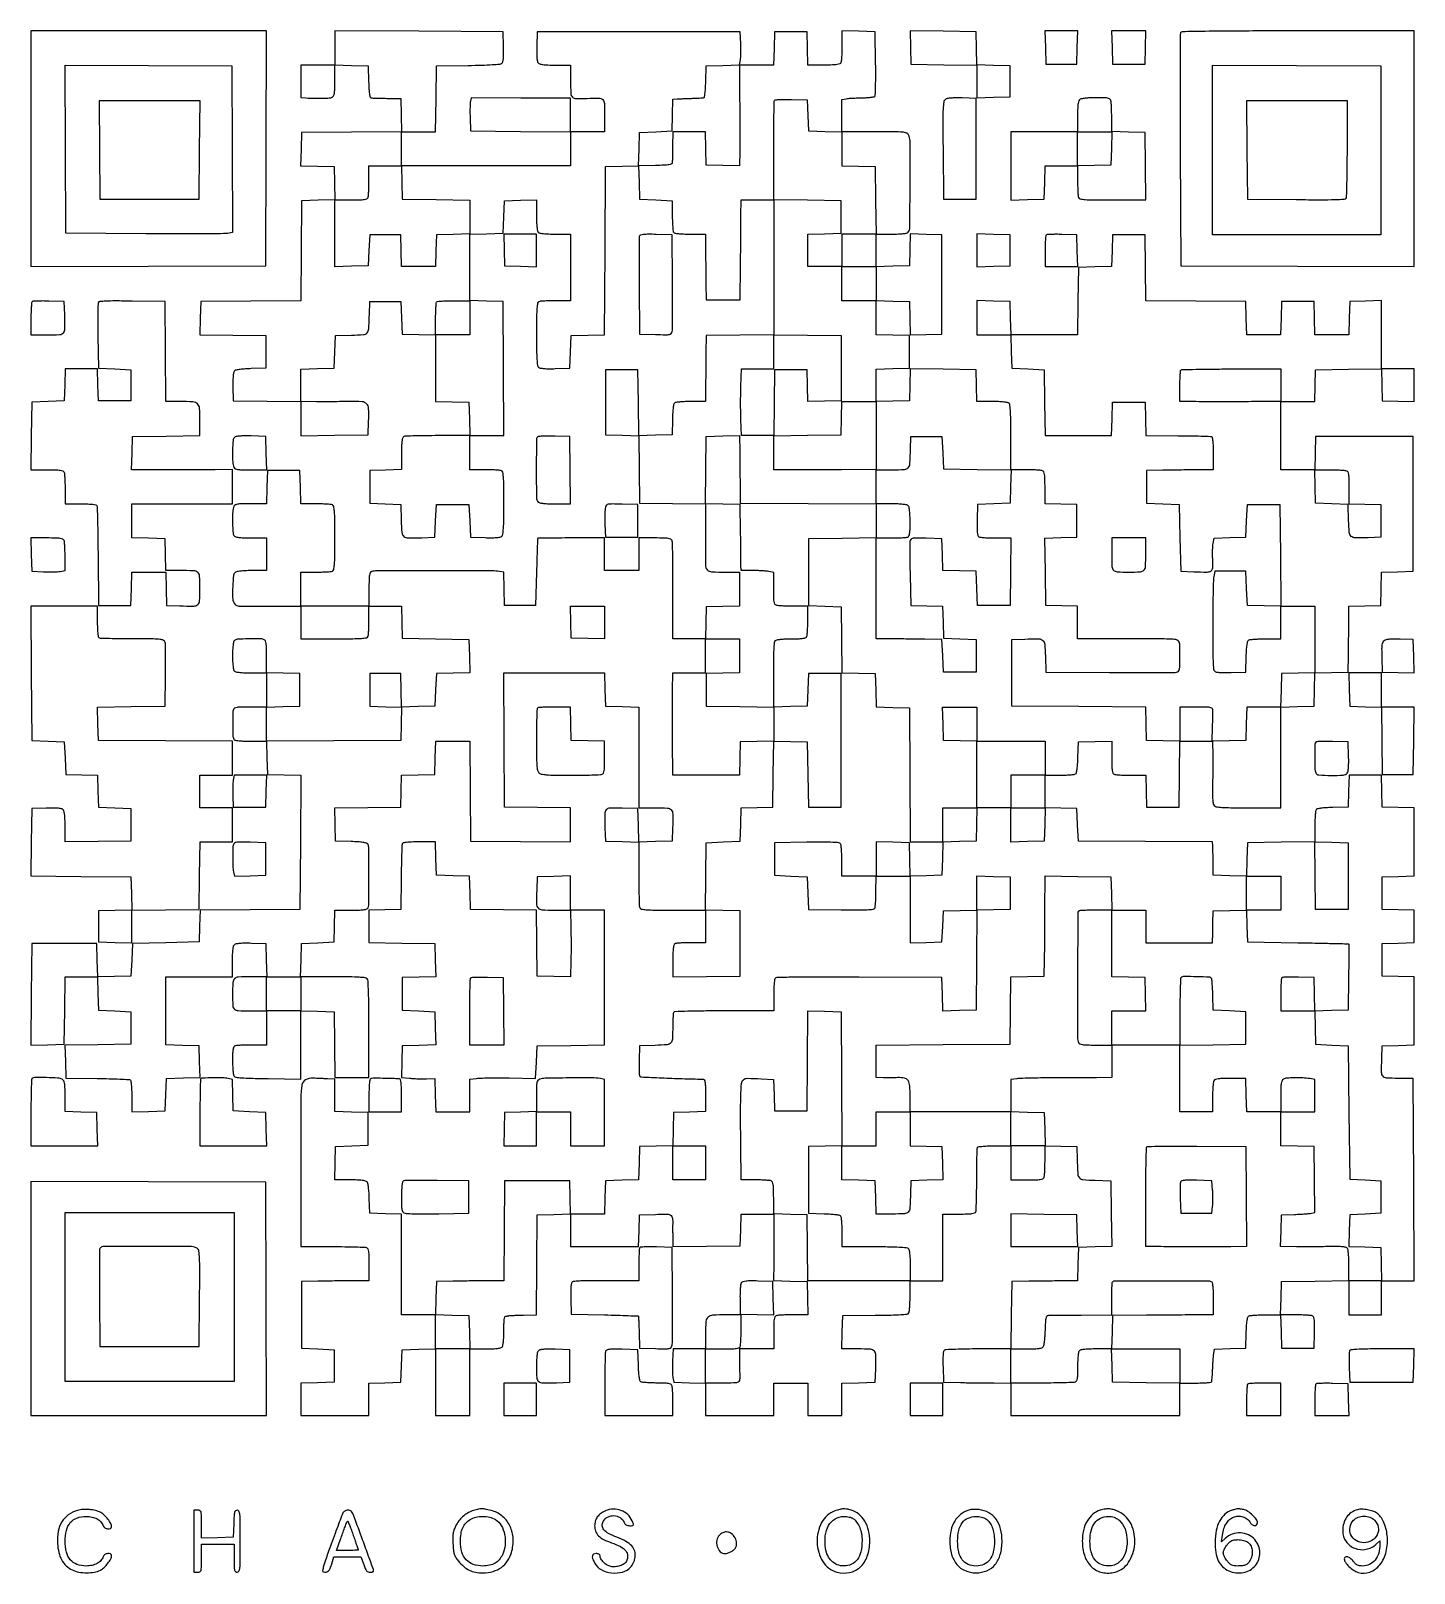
# Model space of a CAD drawing. Extents: x 179 to 1071, y 112 to 1107.
import ezdxf

# ---------------------------------------------------------------- set-up
doc = ezdxf.new("R2010")
doc.units = 0

msp = doc.modelspace()

# ---------------------------------------------------------------- linework, layer by layer
for points in [[(375, 1096.008612), (375, 1085), (364, 1085), (353, 1085), (353, 1074.5), (353, 1064), (356.25, 1063.824751, 0.008133), (362.122698, 1063.603806, 0.012105), (367.26581, 1063.618564, 0.010961), (371.406335, 1063.821607, 0.087934), (373.25, 1064.285184, 0.169218), (374.167382, 1065.151908, 0.079579), (374.686612, 1066.720305, 0.034904), (374.940646, 1069.501157, 0.00533), (375, 1075.069015), (375, 1085.067663), (385.75, 1084.783832), (396.5, 1084.5), (396.784983, 1074.25, 0.006947), (396.980763, 1069.556507, 0.021876), (397.293203, 1066.421247, 0.026249), (397.70217, 1064.35667, 0.306486), (398.284983, 1063.837237, 0.024728), (399.116769, 1063.767435, 0.001301), (401.786839, 1063.68283, 0.002049), (404.963957, 1063.603462, 0.001489), (408.5, 1063.54016), (417.5, 1063.405847), (417.783691, 1052.716821), (418.067381, 1042.027795), (385.783691, 1041.763898), (353.5, 1041.5), (353.216515, 1030.784171), (352.93303, 1020.068343), (363.716515, 1019.784171), (374.5, 1019.5), (374.783485, 1008.784171), (375.06697, 998.068343), (364.283485, 997.784171), (353.5, 997.5), (353.236165, 965.263835), (352.97233, 933.02767), (320.736165, 932.763835), (288.5, 932.5), (288.216371, 921.769986), (287.932742, 911.039971), (309.216371, 910.769986), (330.5, 910.5), (330.5, 900), (330.5, 889.5), (321.054124, 889.209882, 0.009872), (317.344222, 889.022568, 0.013478), (314.012996, 888.697932, 0.010272), (311.278232, 888.29958, 0.132654), (310.348748, 887.874472, 0.165771), (309.775651, 886.938715, 0.029529), (309.440097, 884.884549, 0.022993), (309.270289, 881.903576, 0.008333), (309.294624, 877.66459), (309.5, 868.5), (331.25, 868.230498), (353, 867.960995), (353, 856.960995), (353, 845.960995), (374.75, 846.230498), (396.5, 846.5), (396.788833, 855.243181, 0.016693), (396.78584, 863.551545, 0.188815), (395.507376, 866.517514, 0.187183), (392.549301, 867.840276, 0.01636), (384.174986, 867.988484, -0.001786), (379.344771, 867.933177, -0.00108), (373.62484, 867.900473, -0.001082), (367.945265, 867.892566, -0.001903), (363.25, 867.914061), (353, 868), (353, 878.466168), (353, 888.932337), (363.75, 889.216168), (374.5, 889.5), (375, 900), (375.5, 910.5), (385.7397, 910.784869, 0.012174), (393.50884, 911.190479, 0.196929), (395.803333, 912.34273, 0.165236), (396.832838, 914.85434, 0.008001), (397.24922, 924), (397.5, 932.5), (407.5, 932.5), (417.5, 932.5), (418, 922), (418.5, 911.5), (429.25, 911.216168), (440, 910.932337), (440, 889.5), (440, 868.067663), (450.75, 867.783832), (461.5, 867.5), (461.783832, 856.75), (462.067663, 846), (441.615619, 846, 0.002766), (433.663753, 845.956006, 0.004119), (426.706713, 845.821697, 0.001836), (420.77967, 845.636639, 0.083071), (419.581787, 845.393011, 0.204941), (418.767938, 844.602756, 0.063222), (418.302828, 842.919218, 0.030449), (418.059653, 839.974376, 0.005378), (418, 834.427994), (418, 824.069966), (407.75, 823.784983), (397.5, 823.5), (397.5, 813), (397.5, 802.5), (407.5, 802), (417.5, 801.5), (417.784869, 791.2603, 0.013827), (418.218122, 783.45705, 0.200378), (419.466432, 781.051258, 0.174565), (422.13313, 780.074823, 0.010012), (431, 780.204946), (439.5, 780.5), (440, 791), (440.5, 801.5), (451, 801.5), (461.5, 801.5), (462, 791), (462.5, 780.5), (471.850715, 780.211141, 0.009044), (475.957683, 780.15859, 0.018924), (479.150171, 780.296386, 0.020746), (481.513859, 780.587315, 0.132968), (482.600715, 781.083586, 0.186737), (483.340077, 782.40896, 0.018611), (483.71842, 786.090274, 0.013584), (483.942803, 791.987371, 0.002716), (484, 802.515456, 0.002187), (483.949924, 813.966476, 0.01672), (483.723005, 819.342637, 0.032173), (483.29836, 822.357196, 0.255374), (482.418213, 823.393011, 0.07203), (481.361889, 823.632106, 0.005915), (478.534475, 823.821697, 0.007831), (475.140776, 823.955695, 0.005951), (471.418213, 824), (462, 824), (462, 835), (462, 846), (473.010623, 846), (484.021245, 846), (483.760623, 889.25), (483.5, 932.5), (472.75, 932.783832), (462, 933.067663), (462, 954.5), (462, 975.932337), (472.75, 976.216168), (483.5, 976.5), (484, 987), (484.5, 997.5), (494.75, 997.784983), (505, 998.069966), (505, 988.234983, 0.008651), (505.074216, 983.94585, 0.018431), (505.311007, 980.637948, 0.019307), (505.671574, 978.201601, 0.151099), (506.2, 977.2, 0.150969), (507.200304, 976.671932, 0.019349), (509.630442, 976.311224, 0.018472), (512.928253, 976.074295, 0.008695), (517.2, 976), (527, 976), (527, 954.5), (527, 933), (517.581787, 933, 0.005867), (513.860858, 932.956338, 0.007745), (510.472201, 932.824259, 0.005805), (507.64875, 932.637479, 0.072311), (506.604515, 932.401732, 0.257563), (505.739315, 931.374992, 0.030405), (505.322025, 928.308792, 0.016401), (505.09596, 922.887182, 0.002219), (505.045455, 911.505315, 0.002759), (505.103085, 901.060296, 0.013271), (505.32648, 895.117814, 0.017407), (505.698353, 891.370982, 0.188262), (506.422012, 890.064724, 0.134584), (507.490221, 889.581061, 0.019552), (509.882173, 889.296274, 0.018429), (513.08421, 889.159946, 0.009144), (517.149285, 889.211141), (526.5, 889.5), (527, 900), (527.5, 910.5), (538.241404, 910.783745), (548.982808, 911.067489), (549.241404, 965.283745), (549.5, 1019.5), (560.215829, 1019.783485), (570.931657, 1020.06697), (571.215829, 1009.283485), (571.5, 998.5), (582, 998), (592.5, 997.5), (592.608158, 987.884014, 0.006644), (592.700585, 984.117746, 0.009323), (592.890422, 980.759607, 0.006129), (593.135054, 977.966885, 0.113976), (593.417175, 977.134014, 0.21361), (594.15555, 976.632836, 0.017319), (596.531063, 976.296144, 0.018342), (599.777275, 976.07023, 0.008201), (604.059017, 976), (614, 976), (614.074274, 965.25, 0.00076), (614.115378, 960.373532, 0.000454), (614.178349, 954.573437, 0.000454), (614.251555, 948.797094, 0.000788), (614.324274, 944), (614.5, 933.5), (625.5, 933.5), (636.5, 933.5), (636.654698, 955.5, -0.000093), (636.720916, 964.674575, -0.000087), (636.791949, 974.048437, -0.000087), (636.857862, 982.365353, -0.0003), (636.904698, 987.75), (637, 998), (647.5, 998), (658, 998), (658.073195, 987.75, -0.00088), (658.09912, 982.932088, -0.00044), (658.115819, 976.839062, -0.000437), (658.122037, 970.533093, -0.000646), (658.115512, 965, 0.000049), (658.100749, 958.778693, 0.000018), (658.081275, 950.082291, 0.000018), (658.060782, 940.622372, 0.000022), (658.042318, 931.769502), (658, 911.039005), (636.25, 910.769502), (614.5, 910.5), (614.347508, 899.5, 0.000324), (614.282022, 894.54442, 0.0002), (614.211168, 888.720313, 0.000201), (614.1458, 882.967406, 0.000362), (614.097508, 878.25), (614, 868), (604.75, 867.984687, 0.008102), (601.113777, 867.919739, 0.011061), (597.8419, 867.735716, 0.008067), (595.134631, 867.47928, 0.114217), (594.222424, 867.158627, 0.194101), (593.624345, 866.324216, 0.02491), (593.203073, 864.117628, 0.021215), (592.894526, 860.927229, 0.007895), (592.722424, 856.42394), (592.5, 846.5), (581.769986, 846.216371), (571.039971, 845.932742), (570.769986, 867.216371), (570.5, 888.5), (560, 888.5), (549.5, 888.5), (549.5, 867.5), (549.5, 846.5), (560.230591, 846.216365), (570.961183, 845.93273), (571.230591, 824.216365), (571.5, 802.5), (592.75, 802.230112), (614, 801.960225), (614.085939, 791.230112, -0.001795), (614.107485, 786.353425, -0.001062), (614.099938, 780.534028, -0.001063), (614.067723, 774.725638, -0.001826), (614.012917, 769.885727, 0.013113), (614.104409, 761.753435, 0.203291), (615.265099, 759.278937, 0.174899), (617.928281, 758.200395, 0.009235), (627.25, 758.013655), (636, 758), (636, 747.033832), (636, 736.067663), (625.25, 735.783832), (614.5, 735.5), (614.215017, 725.25), (613.930034, 715), (603.465017, 715), (593, 715), (592.944263, 725.75, -0.001279), (592.929868, 731.2296, -0.00043), (592.936184, 739.227741, -0.000427), (592.958339, 748.076765, -0.000489), (592.995027, 756.535925, 0.0031), (592.988126, 764.337575, 0.004564), (592.877028, 771.189807, 0.002203), (592.704028, 777.003902, 0.083255), (592.443775, 778.285925, 0.186987), (591.628546, 779.185752, 0.077932), (590.042082, 779.692947, 0.033496), (587.180735, 779.94227, 0.004987), (581.393011, 780), (571, 780), (571, 769.5), (571, 759), (560, 759), (549, 759), (549, 769.5), (549, 780), (527.5, 780, 0.001089), (519.242182, 779.982014, 0.001791), (512.256961, 779.926563, 0.000166), (506.010129, 779.852524, 0.224824), (505.800293, 779.75, 0.161135), (505.715128, 779.51991, 0.000127), (505.497602, 773.257812, 0.001379), (505.275652, 766.261248, 0.000841), (505.050293, 758), (504.5, 736.5), (494.5, 736.5), (484.5, 736.5), (484.216901, 747.177815), (483.933801, 757.855629), (481.216901, 758.355355, 0.045077), (476.269904, 758.810801, 0.000419), (439.523826, 758.843003, 0.000282), (402.097632, 758.823329, 0.068533), (398.75, 758.358597, 0.202939), (397.819607, 757.613528, 0.085997), (397.3013, 756.067886, 0.033638), (397.054428, 753.161154, 0.004369), (397, 746.932612), (397, 736), (375, 736), (353, 736), (353, 747), (353, 758), (362.418213, 758, 0.005951), (366.140776, 758.044305, 0.007831), (369.534475, 758.178303, 0.005915), (372.361889, 758.367894, 0.07203), (373.418213, 758.606989, 0.25694), (374.300918, 759.652022, 0.031157), (374.723675, 762.739087, 0.016334), (374.950165, 768.241252, 0.002119), (375, 780, 0.002119), (374.950165, 791.758748, 0.016334), (374.723675, 797.260913, 0.031157), (374.300918, 800.347978, 0.25694), (373.418213, 801.393011, 0.07196), (372.36267, 801.632085, 0.005942), (369.544413, 801.821697, 0.007852), (366.161644, 801.955693, 0.005972), (362.452044, 802), (353.067663, 802), (352.783832, 812.75), (352.5, 823.5), (342, 823.5), (331.5, 823.5), (331.216168, 812.75), (330.932337, 802), (320.5828, 802, 0.003808), (314.078006, 801.950457, 0.04688), (311.614743, 801.681084, 0.145131), (310.364818, 801.013005, 0.133242), (309.630286, 799.75, 0.05739), (309.039417, 795.764518, 0.015809), (309.033618, 789.416487, 0.010157), (309.359131, 783.041418, 0.180438), (310.2, 781.2, 0.150969), (311.200304, 780.671932, 0.019349), (313.630442, 780.311224, 0.018472), (316.928253, 780.074295, 0.008695), (321.2, 780), (331, 780), (331, 769.5), (331, 759), (321.75, 758.984687, 0.009449), (318.09785, 758.909611, 0.012483), (314.776563, 758.695369, 0.009924), (312.034549, 758.394667, 0.109076), (311, 758.021277, 0.227442), (309.702139, 755.950505, 0.015214), (309.111871, 748.782164, 0.019494), (309.020743, 741.634906, 0.116818), (309.966551, 738.0625, 0.113809), (311.014637, 736.862775, 0.112168), (312.487675, 736.235272, 0.043209), (315.106921, 735.991125, 0.00446), (321.314362, 736.005651, -0.001385), (325.98984, 736.045348, -0.000779), (331.665781, 736.068975, -0.000778), (337.395316, 736.074985, -0.001273), (342.25, 736.06017), (353, 736), (353, 725.5), (353, 715), (374.393011, 715, 0.002045), (386.514173, 715.049566, 0.015901), (392.164693, 715.275578, 0.030015), (395.337463, 715.696146, 0.258697), (396.393011, 716.581787, 0.070946), (396.631778, 717.626193, 0.006338), (396.821697, 720.31865, 0.008159), (396.955669, 723.550804, 0.006277), (397, 727.081787), (397, 736), (407.465017, 736), (417.930034, 736), (418.215017, 725.75), (418.5, 715.5), (440, 715), (461.5, 714.5), (461.783485, 703.784171), (462.06697, 693.068343), (451.283485, 692.784171), (440.5, 692.5), (440, 682), (439.5, 671.5), (428.784171, 671.216515), (418.068343, 670.93303), (417.784171, 681.716515), (417.5, 692.5), (407.5, 692.5), (397.5, 692.5), (397.5, 682), (397.5, 671.5), (407.783473, 671.214647), (418.066946, 670.929295), (417.783473, 660.214647), (417.5, 649.5), (374.25, 649.239377), (331, 648.978755), (331, 659.955546), (331, 670.932337), (341.75, 671.216168), (352.5, 671.5), (352.5, 682), (352.5, 692.5), (341.75, 692.783832), (331, 693.067663), (331, 703.426843, 0.005377), (330.940349, 708.973908, 0.030446), (330.697178, 711.919034, 0.063217), (330.232073, 713.602718, 0.20495), (329.418213, 714.393011, 0.087326), (326.131964, 715.032511, 0.012209), (319.18065, 714.98781, 0.008428), (312.075108, 714.648595, 0.182186), (310.2, 713.8, 0.146158), (309.685561, 712.847345, 0.020761), (309.319767, 710.628101, 0.019946), (309.077347, 707.67676, 0.010517), (309, 704, 0.010517), (309.077347, 700.32324, 0.019946), (309.319767, 697.371899, 0.020761), (309.685561, 695.152655, 0.146158), (310.2, 694.2, 0.150969), (311.200304, 693.671932, 0.019349), (313.630442, 693.311224, 0.018472), (316.928253, 693.074295, 0.008695), (321.2, 693), (331, 693), (331, 682), (331, 671), (320.606989, 671, 0.005091), (314.884016, 670.941722, 0.032548), (311.995098, 670.694294, 0.073411), (310.380336, 670.199965, 0.192516), (309.571759, 669.326404, 0.088636), (309.122527, 666.985463, 0.005396), (309.108249, 659.829191, 0.00562), (309.251167, 652.69703, 0.083054), (309.739574, 650.25, 0.250222), (310.422186, 649.654087, 0.028118), (312.52002, 649.291615, 0.022035), (315.715414, 649.064969, 0.006687), (320.573157, 649), (330.932337, 649), (331.216168, 638.25), (331.5, 627.5), (342.260597, 627.216061), (353.021194, 626.932122), (352.760597, 583.716061), (352.5, 540.5), (320.284831, 540.236193), (288.069661, 539.972386), (287.784831, 529.736193), (287.5, 519.5), (266, 519), (244.5, 518.5), (244, 508), (243.5, 497.5), (232.784171, 497.216515), (222.068343, 496.93303), (221.784171, 507.716515), (221.5, 518.5), (200.5, 518.5), (179.5, 518.5), (179.236292, 485.716029), (178.972584, 452.932058), (189.736292, 453.216029), (200.5, 453.5), (200.769502, 475.25), (201.039005, 497), (211.485671, 497), (221.932337, 497), (222.216168, 486.25), (222.5, 475.5), (233, 475), (243.5, 474.5), (243.5, 464), (243.5, 453.5), (222.216371, 453.230014), (200.932742, 452.960029), (201.216371, 442.307302), (201.5, 431.654575), (221.720025, 431.40483, -0.002881), (229.544304, 431.263089, -0.004452), (236.302973, 431.041458, -0.001521), (242.123708, 430.780945, -0.12713), (242.970025, 430.518525, -0.222872), (243.395218, 429.867623, -0.010828), (243.708231, 427.23665, -0.015292), (243.928769, 423.909019, -0.008899), (244, 419.907151), (244, 409.932337), (254.75, 410.216168), (265.5, 410.5), (266, 421), (266.5, 431.5), (277.284606, 431.784183), (288.069211, 432.068365), (287.784606, 442.284183), (287.5, 452.5), (276.75, 452.783832), (266, 453.067663), (266, 475.033832), (266, 497), (287.5, 497), (309, 497), (309, 506.877555, -0.007345), (309.070162, 511.653266, -0.024181), (309.314808, 514.794146, -0.035127), (309.728754, 516.875583, -0.154085), (310.399285, 517.916414, -0.132968), (311.486141, 518.412685, -0.020746), (313.849829, 518.703614, -0.018924), (317.042317, 518.84141, -0.009044), (321.149285, 518.788859), (330.5, 518.5), (330.783832, 507.75), (331.067663, 497), (320.650463, 497, 0.0121), (312.745423, 496.808669, 0.186712), (310.302679, 495.724913, 0.185684), (309.218618, 493.276814, 0.011944), (309.013655, 485.331787, 0.014569), (309.203143, 478.375104, 0.1992), (310.280498, 476.14265, 0.173193), (312.690882, 475.166082, 0.010489), (320.606989, 475), (331, 475), (331, 464), (331, 453), (321.581787, 453, 0.005951), (317.859224, 452.955695, 0.007831), (314.465525, 452.821697, 0.005915), (311.638111, 452.632106, 0.07203), (310.581787, 452.393011, 0.190061), (309.785864, 451.663266, 0.071459), (309.315682, 450.197627, 0.035402), (309.070745, 447.679954, 0.006995), (309.015313, 443.143011, 0.009673), (309.087431, 439.728196, 0.012712), (309.292662, 436.617681, 0.010225), (309.580804, 434.050107, 0.108416), (309.937977, 433.066116, 0.216965), (311.127024, 432.288269, 0.018594), (314.83176, 431.861038, 0.013601), (320.852574, 431.557157, 0.002531), (331.922664, 431.356034), (353, 431.079837), (353, 453.07375), (353, 475.067663), (363.75, 474.783832), (374.5, 474.5), (374.769888, 453.25), (375.039775, 432), (385.9622, 432), (396.884625, 432), (396.939239, 463.15124, 0.002127), (396.903499, 477.44845, 0.006499), (396.711937, 487.145828, 0.003944), (396.423564, 494.238199, 0.162457), (395.874482, 495.65124, 0.191067), (394.582432, 496.357911, 0.015441), (390.65356, 496.720493, 0.012573), (384.499009, 496.942159, 0.002714), (373.843724, 497), (352.932337, 497), (353.216168, 507.75), (353.5, 518.5), (364, 519), (374.5, 519.5), (374.784983, 529.75), (375.069966, 540), (385.427994, 540, 0.005378), (390.974376, 540.059653, 0.030449), (393.919218, 540.302828, 0.063222), (395.602756, 540.767938, 0.204941), (396.393011, 541.581787, 0.091395), (396.994457, 544.811315, 0.001635), (396.969186, 562.480041, 0.001141), (396.843095, 580.536674, 0.14012), (396.199653, 582.711195, 0.199883), (395.411, 583.262532, 0.01918), (393.055937, 583.684251, 0.019108), (389.800174, 584.012968, 0.00836), (385.464966, 584.211195), (375.5, 584.5), (375.216371, 595.230014), (374.932742, 605.960029), (396.216371, 606.230014), (417.5, 606.5), (417.784613, 616.716519), (418.069227, 626.933039), (428.784613, 627.216519), (439.5, 627.5), (439.783832, 638.25), (440.067663, 649), (451.019979, 649), (461.972294, 649), (462.236147, 616.75), (462.5, 584.5), (494.75, 584.236147), (527, 583.972294), (527, 594.966259), (527, 605.960225), (505.75, 606.230112), (484.5, 606.5), (484.239377, 649.75), (483.978755, 693), (516.455546, 693), (548.932337, 693), (549.216168, 682.25), (549.5, 671.5), (560.25, 671.216168), (571, 670.932337), (571, 638.466168), (571, 606), (581.480948, 606, -0.01319), (589.50249, 605.788355, -0.203196), (591.933469, 604.602972, -0.179688), (592.928151, 601.965089, -0.009927), (592.795054, 593), (592.5, 584.5), (581.784171, 584.216515), (571.068343, 583.93303), (570.784171, 594.716515), (570.5, 605.5), (560.277755, 605.784677, 0.013848), (552.4457, 605.785832, 0.210395), (550.048609, 604.650621, 0.179386), (549.065344, 602.028591, 0.009619), (549.204946, 593), (549.5, 584.5), (560.25, 584.216168), (571, 583.932337), (571, 563.547956, 0.002775), (571.043995, 555.62203, 0.004131), (571.178303, 548.686837, 0.001846), (571.363378, 542.779199, 0.08304), (571.606989, 541.581787, 0.257256), (572.653901, 540.698559, 0.030951), (575.756048, 540.27619, 0.016256), (581.284365, 540.049786, 0.002106), (593.106989, 540), (614, 540), (614, 529.5), (614, 519), (605.081787, 519, 0.006277), (601.550804, 518.955669, 0.008159), (598.31865, 518.821697, 0.006338), (595.626193, 518.631778, 0.070946), (594.581787, 518.393011, 0.205372), (593.767428, 517.600948, 0.062982), (593.302552, 515.9105, 0.030315), (593.059548, 512.952209, 0.005337), (593, 507.373509), (593, 496.960995), (614.75, 497.230498), (636.5, 497.5), (636.5, 518.5), (636.5, 539.5), (625.230589, 539.782933), (613.961179, 540.065865), (614.230589, 561.782933), (614.5, 583.5), (625.5, 584), (636.5, 584.5), (636.783481, 595.215387), (637.066961, 605.930773), (647.283481, 606.215387), (657.5, 606.5), (657.769986, 627.783629), (658.039971, 649.067258), (668.769986, 648.783629), (679.5, 648.5), (680, 627.5), (680.5, 606.5), (691, 606.5), (701.5, 606.5), (701.5, 649.5), (701.5, 692.5), (691, 692.5), (680.5, 692.5), (680, 682), (679.5, 671.5), (668.75, 671.216168), (658, 670.932337), (658, 691.766168, -0.003163), (658.06205, 701.576319, -0.01044), (658.278799, 708.038418, -0.009311), (658.607956, 712.537589, -0.175197), (659.2, 713.8, -0.148618), (660.177004, 714.321527, -0.020076), (662.499944, 714.684733, -0.019202), (665.62258, 714.924249, -0.009539), (669.593011, 715, 0.006405), (674.449162, 715.062206, 0.033615), (677.105917, 715.309523, 0.068495), (678.642994, 715.779618, 0.195123), (679.393011, 716.581787, 0.070946), (679.631778, 717.626193, 0.006338), (679.821697, 720.31865, 0.008159), (679.955669, 723.550804, 0.006277), (680, 727.081787), (680, 736), (670.581787, 736, -0.005951), (666.859224, 736.044305, -0.007831), (663.465525, 736.178303, -0.005915), (660.638111, 736.367894, -0.07203), (659.581787, 736.606989, -0.204222), (658.768787, 737.394244, -0.063621), (658.303291, 739.066377, -0.030674), (658.059829, 741.988994, -0.005446), (658, 747.481989), (658, 757.75), (654.875, 758.375, 0.027225), (653.195923, 758.616689, 0.007268), (650.501563, 758.816406, 0.007345), (647.427736, 758.954094, 0.007518), (644.375, 759), (637, 759), (636.930695, 762.75, -0.001517), (636.894499, 765.093289, -0.000162), (636.828669, 770.539062, -0.000199), (636.754958, 777.024425, -0.00016), (636.680695, 784), (636.5, 801.5), (625.230589, 801.782933), (613.961179, 802.065865), (614.230589, 823.782933), (614.5, 845.5), (625.25, 845.783832), (636, 846.067663), (636.094864, 835.783832, 0.000366), (636.142302, 831.019482, 0.000197), (636.207433, 825.142751, 0.000196), (636.278549, 819.150639, 0.000307), (636.344864, 814), (636.5, 802.5), (680.25, 802.239489), (724, 801.978978), (724, 791.008991), (724, 780.039005), (702.25, 779.769502), (680.5, 779.5), (680.5, 758), (680.5, 736.5), (691, 736), (701.5, 735.5), (701.76979, 714.283631), (702.03958, 693.067262), (712.76979, 692.783631), (723.5, 692.5), (723.783492, 681.783492), (724.066984, 671.066984), (734.783492, 670.783492), (745.5, 670.5), (745.760623, 627.25), (746.021245, 584), (756.544454, 584), (767.067663, 584), (766.783832, 573.25), (766.5, 562.5), (756.284183, 562.215394), (746.068365, 561.930789), (745.784183, 572.715394), (745.5, 583.5), (734.75, 583.783832), (724, 584.067663), (724, 573.033832), (724, 562), (713, 562), (702, 562), (701.984687, 571.75, 0.007655), (701.920078, 575.577369, 0.010563), (701.73694, 579.009244, 0.007444), (701.482259, 581.852781, 0.115844), (701.162796, 582.77083, 0.230932), (700.095412, 583.427241, 0.012869), (696.091209, 583.714887, 0.012029), (689.928451, 583.849994, 0.002701), (679.428109, 583.77083), (658.5, 583.5), (658.5, 573), (658.5, 562.5), (669, 562), (679.5, 561.5), (680, 551), (680.5, 540.5), (701.428109, 540.22917, 0.002701), (711.928451, 540.150006, 0.012029), (718.091209, 540.285113, 0.012869), (722.095412, 540.572759, 0.230932), (723.162796, 541.22917, 0.115844), (723.482259, 542.147219, 0.007444), (723.73694, 544.990756, 0.010563), (723.920078, 548.422631, 0.007655), (723.984687, 552.25), (724, 562), (735, 562), (746, 562), (746, 540.465017), (746, 518.930034), (756.25, 519.215017), (766.5, 519.5), (767, 529.5), (767.5, 539.5), (778.263898, 539.783973), (789.027796, 540.067945), (788.763898, 507.783973), (788.5, 475.5), (777.784171, 475.216515), (767.068343, 474.93303), (766.784171, 485.716515), (766.5, 496.5), (713.06449, 496.758856, 0.000951), (685.631427, 496.839583, 0.004869), (670.401019, 496.707112, 0.002567), (660.069372, 496.463538, 0.249078), (658.829803, 495.758856, 0.11612), (658.513192, 494.847738, 0.007347), (658.260886, 492.005726, 0.010485), (658.079378, 488.576516, 0.007585), (658.015313, 484.75), (658, 475), (626.059017, 475, 0.002375), (612.881197, 474.937409, 0.005014), (602.661783, 474.737818, 0.001386), (594.260559, 474.466117, 0.250586), (593.523529, 474.03807, 0.114568), (593.287138, 473.33751, 0.006655), (593.096337, 471.070962, 0.00982), (592.956918, 468.3415, 0.007049), (592.904095, 465.28807, -0.010015), (592.708179, 456.855637, -0.17412), (591.684735, 454.351908, -0.192162), (589.336973, 453.19375, -0.012655), (581.650095, 452.78388), (571.5, 452.5), (571.210352, 443.089648, 0.008055), (571.156654, 439.426942, 0.011889), (571.237748, 436.213125, 0.007219), (571.406881, 433.550798, 0.179583), (571.710352, 432.894746, 0.185337), (572.752469, 432.434798, 0.000748), (585.681974, 431.81845, 0.004015), (599.08223, 431.307527, 0.004237), (612.25, 431.022982, -0.239241), (613.1784, 430.536355, -0.113742), (613.707645, 429.255554, -0.037196), (613.949572, 426.60367, -0.004155), (614, 420.534983), (614, 410.069966), (603.75, 409.784983), (593.5, 409.5), (593.216508, 398.783492), (592.933016, 388.066984), (582.216508, 387.783492), (571.5, 387.5), (571.216508, 376.783492), (570.933016, 366.066984), (560.216508, 365.783492), (549.5, 365.5), (549.216168, 354.75), (548.932337, 344), (538, 344), (527.067663, 344), (526.783832, 354.75), (526.5, 365.5), (505.5, 365.5), (484.5, 365.5), (484.236147, 333.25), (483.972294, 301), (472.736147, 300.925726, 0.000756), (467.672098, 300.884594, 0.000467), (461.716243, 300.821651, 0.000468), (455.830288, 300.748444, 0.00084), (451, 300.675726), (440.5, 300.5), (440.216168, 289.75), (439.932337, 279), (428.966168, 279), (418, 279), (418, 311.465017), (418, 343.930034), (407.75, 344.215017), (397.5, 344.5), (397.209882, 353.945876, 0.010217), (397.019842, 357.65896, 0.013854), (396.687053, 361.000112, 0.010763), (396.277004, 363.740901, 0.131421), (395.837437, 364.695876, 0.16359), (394.854267, 365.303767, 0.027853), (392.655059, 365.689805, 0.02181), (389.448996, 365.928968, 0.007712), (384.843724, 366), (374.932337, 366), (375.216168, 376.75), (375.5, 387.5), (386, 388), (396.5, 388.5), (396.5, 399), (396.5, 409.5), (385.75, 409.783832), (375, 410.067663), (375, 420.533832), (375, 431), (370.25, 431.198105, 0.000073), (368.104952, 431.287253, 0.000045), (365.573438, 431.391867, 0.000045), (363.065662, 431.495051, 0.000079), (361, 431.57953, 0.131201), (356.029921, 430.467102, 0.240568), (353.68563, 427.166122, 0.035612), (353.062193, 418.775705, 0.000743), (353, 376.932612), (353, 323), (373.418213, 323, -0.002771), (381.357109, 322.956005, -0.004125), (388.303225, 322.821697, -0.001841), (394.220565, 322.636631, -0.083055), (395.418213, 322.393011, -0.205218), (396.23239, 321.601595, -0.063068), (396.69735, 319.913621, -0.030363), (396.940414, 316.960143, -0.005351), (397, 311.393011), (397, 301), (385.75, 300.925726, 0.000756), (380.680609, 300.884593, 0.000467), (374.720312, 300.821651, 0.000468), (368.83123, 300.748444, 0.000842), (364, 300.675726), (353.5, 300.5), (353.5, 279), (353.5, 257.5), (364, 257), (374.5, 256.5), (374.5, 246), (374.5, 235.5), (363.75, 235.216168), (353, 234.932337), (353, 224.466168), (353, 214), (375, 214), (397, 214), (397, 224.465017), (397, 234.930034), (407.25, 235.215017), (417.5, 235.5), (418, 246), (418.5, 256.5), (429.25, 256.783832), (440, 257.067663), (440, 235.533832), (440, 214), (451, 214), (462, 214), (462, 235.5), (462, 257), (471.8, 257, 0.008695), (476.071747, 257.074295, 0.018472), (479.369558, 257.311224, 0.019349), (481.799696, 257.671932, 0.150969), (482.8, 258.2, 0.149044), (483.322729, 259.181224, 0.019949), (483.685484, 261.522984, 0.019071), (483.924518, 264.676508, 0.009379), (484, 268.7, -0.007108), (484.062636, 273.105901, -0.025896), (484.286703, 275.893387, -0.038354), (484.653148, 277.624007, -0.307542), (485.25, 278.11535, 0.009119), (485.801517, 278.176405, 0.006205), (486.426562, 278.265064, 0.006254), (487.02778, 278.365684, 0.012489), (487.5, 278.463035, -0.04467), (488.200358, 278.56102, -0.002025), (490.625618, 278.671865, -0.003374), (493.508206, 278.772433, -0.002409), (496.736147, 278.847686), (504.972294, 279), (505.236147, 311.25), (505.5, 343.5), (516.25, 343.783832), (527, 344.067663), (527, 333.533832), (527, 323), (548.965017, 323), (570.930034, 323), (571.215017, 333.25), (571.5, 343.5), (581.722245, 343.784677, -0.003488), (588.334543, 343.922669, -0.050684), (590.662172, 343.718733, -0.165802), (591.830539, 343.053969, -0.120322), (592.534088, 341.720206, -0.014931), (592.746531, 340.752221, -0.015552), (592.897539, 339.786309, -0.015411), (592.976104, 338.945432, -0.063258), (592.943422, 338.435529, 0.043583), (592.876326, 337.787963, 0.002149), (592.850897, 335.639395, 0.003463), (592.849335, 333.083367, 0.002493), (592.881579, 330.230498), (593, 322.960995), (614.75, 323.230498), (636.5, 323.5), (636.784983, 333.75), (637.069966, 344), (647.534983, 344), (658, 344), (658.085939, 333.25, -0.001811), (658.107325, 328.358659, -0.001065), (658.099253, 322.510163, -0.001065), (658.066278, 316.664958, -0.00182), (658.010583, 311.784596), (657.849288, 301.069192), (668.674644, 300.784596), (679.5, 300.5), (679.783832, 289.75), (680.067663, 279), (670.615619, 279, 0.00593), (666.880092, 278.955696, 0.007809), (663.475463, 278.821697, 0.005887), (660.638889, 278.632128, 0.0721), (659.581787, 278.393011, 0.205218), (658.76761, 277.601595, 0.063068), (658.30265, 275.913621, 0.030363), (658.059586, 272.960143, 0.005351), (658, 267.393011), (658, 257), (646.939812, 257), (635.879624, 257), (636.005865, 248.25, -0.001027), (636.04936, 244.734939, -0.001212), (636.07562, 241.409375, -0.001058), (636.085045, 238.601305, -0.007648), (636.066053, 237.25, -0.15749), (635.614629, 235.980962, -0.180944), (634.529323, 235.302638, -0.047129), (632.101853, 235.043371, -0.003053), (625, 235), (614, 235), (614, 246), (614, 257), (624.893011, 257, 0.005003), (630.756842, 257.058671, 0.029178), (633.833669, 257.300233, 0.06089), (635.585285, 257.763049, 0.209079), (636.393011, 258.581787, 0.07203), (636.632106, 259.638111, 0.005915), (636.821697, 262.465525, 0.007831), (636.955695, 265.859224, 0.005951), (637, 269.581787), (637, 279), (627.434259, 279, 0.013421), (618.652839, 278.764238, 0.170843), (615.649476, 277.522304, 0.194265), (614.28305, 274.740087, 0.018196), (614, 266.964816), (614, 257), (603.579004, 257), (593.158008, 257), (592.823005, 249.25, 0.007765), (592.734797, 246.062893, 0.007918), (592.746507, 242.895313, 0.007738), (592.842825, 240.145131, 0.032318), (593.033015, 238.5), (593.578029, 235.5), (603.789014, 235.215017), (614, 234.930034), (614, 224.465017), (614, 214), (636, 214), (658, 214), (658, 224.5), (658, 235), (669, 235), (680, 235), (680, 224.5), (680, 214), (691, 214), (702, 214), (702, 224.466168), (702, 234.932337), (712.75, 235.216168), (723.5, 235.5), (723.795054, 244, 0.009943), (723.9279, 252.967356, 0.180053), (722.931202, 255.604424, 0.2029), (720.496251, 256.789002, 0.013105), (712.447116, 257), (701.932337, 257), (702.216168, 267.75), (702.5, 278.5), (723.409228, 278.698619, 0.002817), (733.806455, 278.855962, 0.012035), (740.00521, 279.13407, 0.012627), (744.063125, 279.517286, 0.225229), (745.143915, 280.198619, 0.115145), (745.470651, 281.13425, 0.007691), (745.731394, 283.981782, 0.01076), (745.918688, 287.420453, 0.007831), (745.984687, 291.25), (746, 301), (756.5, 301), (767, 301), (767, 322.5), (767, 344), (777.393011, 344, 0.005548), (782.847127, 344.060521, 0.028856), (785.845765, 344.300585, 0.056089), (787.591489, 344.745678, 0.213844), (788.369202, 345.519741, 0.083016), (788.603245, 346.66985, 0.001854), (788.781072, 352.332118, 0.00414), (788.910111, 358.979916, 0.002782), (788.952381, 366.576708, -0.002787), (788.994503, 374.133165, -0.004325), (789.123586, 380.65189, -0.00141), (789.299584, 386.278283, -0.130606), (789.535207, 387.056967, -0.229468), (790.126712, 387.432853, -0.007408), (793.013867, 387.722984, -0.012896), (796.515436, 387.931742, -0.00844), (800.559017, 388), (811, 388), (811, 377), (811, 366), (821.393011, 366, 0.005351), (826.960143, 366.059586, 0.030363), (829.913621, 366.30265, 0.063068), (831.601595, 366.76761, 0.205218), (832.393011, 367.581787, 0.072102), (832.632129, 368.638915, 0.005887), (832.821697, 371.475801, 0.007809), (832.955696, 374.880803, 0.005929), (833, 378.616771), (833, 388.069966), (843.25, 387.784983), (853.5, 387.5), (853.75078, 379, 0.008001), (854.167162, 369.85434, 0.165236), (855.196667, 367.34273, 0.196929), (857.49116, 366.190479, 0.012174), (865.2603, 365.784869), (875.5, 365.5), (875.769789, 344.284032), (876.039577, 323.068065), (865.269789, 322.784032), (854.5, 322.5), (854.216168, 311.75), (853.932337, 301), (843.716168, 300.878498, -0.000018), (839.011865, 300.822715, -0.00001), (833.269749, 300.754941, -0.00001), (827.453221, 300.686515, -0.000016), (822.5, 300.628498), (811.5, 300.5), (811.230498, 278.75), (810.960995, 257), (790.230498, 256.984687, 0.003676), (782.192493, 256.919661, 0.005589), (775.211166, 256.733781, 0.002282), (769.25324, 256.481239, 0.130342), (768.211769, 256.152042, 0.19692), (767.604266, 255.294865, 0.033714), (767.278982, 253.282937, 0.023663), (767.138177, 250.195195, 0.006827), (767.211769, 245.417355), (767.5, 235.5), (778.5, 235.295446, 0.001111), (783.490286, 235.213743, 0.000664), (789.426562, 235.13763, 0.000664), (795.339105, 235.077525, 0.001152), (800.25, 235.045446), (811, 235), (811, 224.5), (811, 214), (865.5, 214), (920, 214), (920, 224.5), (920, 235), (929.940983, 235, 0.00746), (933.786464, 235.057378, 0.011518), (937.105837, 235.233054, 0.00599), (939.864695, 235.476159, 0.233445), (940.372299, 235.793375, 0.10677), (940.574085, 236.362294, 0.00702), (940.773561, 238.103455, 0.009921), (940.942349, 240.203897, 0.007236), (941.049745, 242.543375, -0.005029), (941.157143, 245.132315, -0.003738), (941.325846, 247.988754, -0.003778), (941.525526, 250.681363, -0.008533), (941.726907, 252.716215), (942.216955, 256.932429), (952.358477, 257.216215), (962.5, 257.5), (962.788805, 267.464966, -0.00836), (962.987032, 271.800174, -0.019108), (963.315749, 275.055937, -0.01918), (963.737468, 277.411, -0.199883), (964.288805, 278.199653, -0.117134), (965.171517, 278.504879, -0.006997), (967.998336, 278.747767, -0.010202), (971.406013, 278.922787, -0.007334), (975.216168, 278.984687), (984.932337, 279), (985.216168, 268.25), (985.5, 257.5), (996, 257.5), (1006.5, 257.5), (1006.788231, 267.417355, 0.006827), (1006.861823, 272.195195, 0.023663), (1006.721018, 275.282937, 0.033714), (1006.395734, 277.294865, 0.19692), (1005.788231, 278.152042, 0.11554), (1004.859509, 278.475676, 0.007548), (1002.004417, 278.733781, 0.010646), (998.557744, 278.919289, 0.007729), (994.716168, 278.984687), (984.932337, 279), (985.216168, 289.75), (985.5, 300.5), (1007.25, 300.769502), (1029, 301.039005), (1029, 290.019502), (1029, 279), (1039.5, 279), (1050, 279), (1050, 290), (1050, 301), (1060.507242, 301), (1071.014483, 301), (1070.757242, 366.25), (1070.5, 431.5), (1060.704844, 431.5, -0.013476), (1053.2306, 431.701484, -0.207462), (1050.977276, 432.826381, -0.175915), (1050.063646, 435.326274, -0.009205), (1050.204946, 444), (1050.5, 452.5), (1060.75, 452.784983), (1071, 453.069966), (1071, 475), (1071, 496.930034), (1060.75, 497.215017), (1050.5, 497.5), (1050.5, 508), (1050.5, 518.5), (1060.75, 518.784983), (1071, 519.069966), (1071, 529.5), (1071, 539.930034), (1060.75, 540.215017), (1050.5, 540.5), (1050.5, 551), (1050.5, 561.5), (1060.75, 561.784983), (1071, 562.069966), (1071, 584), (1071, 605.930034), (1060.75, 606.215017), (1050.5, 606.5), (1050.215017, 616.75), (1049.930034, 627), (1039.5, 627), (1029.069966, 627), (1028.784983, 616.75), (1028.5, 606.5), (1018.535034, 606.211195, 0.00836), (1014.199826, 606.012968, 0.019108), (1010.944063, 605.684251, 0.01918), (1008.589, 605.262532, 0.199883), (1007.800347, 604.711195, 0.117173), (1007.49511, 603.828233, 0.006982), (1007.252233, 600.997455, 0.010189), (1007.077212, 597.58515, 0.007324), (1007.015313, 593.769502), (1007, 584.039005), (985.25, 583.769502), (963.5, 583.5), (963.215829, 572.716515), (962.931657, 561.93303), (952.215829, 562.216515), (941.5, 562.5), (941.423623, 571, 0.001645), (941.381656, 574.418542, 0.001927), (941.31868, 577.660942, 0.001698), (941.24558, 580.401206, 0.011829), (941.173623, 581.739377), (941, 583.978755), (897.75, 584.239377), (854.5, 584.5), (854, 595), (853.5, 605.5), (843.25, 605.784983), (833, 606.069966), (833, 616.534983), (833, 627), (842.25, 627.015313, 0.007698), (845.881488, 627.077241, 0.010614), (849.138601, 627.252233, 0.007503), (851.836926, 627.49549, 0.115815), (852.711195, 627.800347, 0.199883), (853.262532, 628.589, 0.01918), (853.684251, 630.944063, 0.019108), (854.012968, 634.199826, 0.00836), (854.211195, 638.535034), (854.5, 648.5), (865.25, 648.783832), (876, 649.067663), (876, 638.640821, 0.005326), (876.059521, 633.053621, 0.03028), (876.302479, 630.091792, 0.062919), (876.767294, 628.399526, 0.205485), (877.581787, 627.606989, 0.071958), (878.637304, 627.367916, 0.005943), (881.455249, 627.178303, 0.007853), (884.837646, 627.044307, 0.005972), (888.546804, 627), (897.930034, 627), (898.215017, 616.75), (898.5, 606.5), (909, 606.5), (919.5, 606.5), (919.769888, 627.75), (920.039775, 649), (930.519888, 649), (941, 649), (941.140402, 639.25, -0.003178), (941.176385, 634.776179, -0.001792), (941.166083, 629.348627, -0.001789), (941.116467, 623.872147, -0.002931), (941.030666, 619.234687, 0.007717), (940.988777, 614.542985, 0.019222), (941.142909, 611.115965, 0.023202), (941.461925, 608.671672, 0.129859), (942.012709, 607.484687, 0.182183), (943.418795, 606.68398, 0.022553), (946.983371, 606.282533, 0.014306), (952.894825, 606.055184, 0.002458), (964.122445, 606), (985, 606), (985, 638.466168), (985, 670.932337), (995.75, 671.216168), (1006.5, 671.5), (1006.783492, 682.216508), (1007.066984, 692.933016), (1017.783492, 693.216508), (1028.5, 693.5), (1028.677892, 704.5, 0.000677), (1028.751286, 709.453144, 0.00042), (1028.82471, 715.269411, 0.000421), (1028.887535, 721.011162, 0.00076), (1028.927892, 725.715017), (1029, 735.930034), (1039.25, 736.215017), (1049.5, 736.5), (1049.783481, 747.215387), (1050.066961, 757.930773), (1060.283481, 758.215387), (1070.5, 758.5), (1070.5, 802), (1070.5, 845.5), (1039, 845.5), (1007.5, 845.5), (1007.216168, 834.75), (1006.932337, 824), (995.966168, 824), (985, 824), (985, 846), (985, 868), (995.965017, 868), (1006.930034, 868), (1007.215017, 878.25), (1007.5, 888.5), (1028.714798, 888.769785), (1049.929597, 889.03957), (1050.214798, 878.769785), (1050.5, 868.5), (1060.75, 868.215017), (1071, 867.930034), (1071, 878.465017), (1071, 889), (1060.5, 889), (1050, 889), (1050, 911.034983), (1050, 933.069966), (1039.75, 932.784983), (1029.5, 932.5), (1029.216168, 921.75), (1028.932337, 911), (1018, 911), (1007.067663, 911), (1006.783832, 921.75), (1006.5, 932.5), (996, 932.5), (985.5, 932.5), (985.216168, 921.75), (984.932337, 911), (974, 911), (963.067663, 911), (962.783832, 921.75), (962.5, 932.5), (930.269847, 932.763827), (898.039695, 933.027654), (897.769847, 954.263827), (897.5, 975.5), (887, 975.5), (876.5, 975.5), (876.215387, 965.283481), (875.930773, 955.066961), (865.215387, 954.783481), (854.5, 954.5), (854.230498, 932.75), (853.960995, 911), (832.514329, 911), (811.067663, 911), (810.783832, 921.75), (810.5, 932.5), (799.75, 932.783832), (789, 933.067663), (789, 922.033832), (789, 911), (799.966168, 911), (810.932337, 911), (811.216168, 900.25), (811.5, 889.5), (822, 889), (832.5, 888.5), (832.769888, 867.25), (833.039775, 846), (854.486056, 846), (875.932337, 846), (876.216168, 856.75), (876.5, 867.5), (887, 867.5), (897.5, 867.5), (897.783832, 856.75), (898.067663, 846), (918.783832, 845.984687, -0.00331), (926.796253, 845.925719, -0.005136), (933.708376, 845.758058, -0.001763), (939.653819, 845.531731, -0.149104), (940.5, 845.234687, -0.205707), (940.89952, 844.555021, -0.008719), (941.207691, 841.718584, -0.01369), (941.427942, 838.249625, -0.009007), (941.5, 834.25), (941.5, 824), (930.5, 823.925726, 0.000758), (925.52704, 823.884607, 0.000461), (919.646875, 823.821651, 0.000462), (913.814199, 823.748445, 0.000815), (909, 823.675726), (898.5, 823.5), (898.5, 813), (898.5, 802.5), (909, 802), (919.5, 801.5), (920, 780), (920.5, 758.5), (929, 758.204946, 0.007777), (937.523363, 758.041756, 0.143669), (940.089666, 758.784702, 0.243566), (941.194544, 760.688779, 0.026107), (941.17218, 765.958634, -0.010539), (941.067959, 768.904226, -0.009623), (941.083015, 771.942443, -0.009676), (941.201259, 774.655746, -0.030645), (941.426344, 776.459072), (942.077661, 779.930891), (952.288831, 780.215446), (962.5, 780.5), (963, 791), (963.5, 801.5), (974, 801.5), (984.5, 801.5), (984.763708, 768.716029), (985.027416, 735.932058), (974.263708, 736.216029), (963.5, 736.5), (963, 747.5), (962.5, 758.5), (952.540995, 758.5), (942.581991, 758.5), (941.873461, 755.035679, 0.042756), (941.59102, 752.617656, 0.001957), (941.367188, 744.300823, 0.003249), (941.204143, 734.417206, 0.002322), (941.144934, 723.35628, 0.001889), (941.189664, 708.787, 0.009507), (941.400333, 700.642924, 0.009961), (941.73961, 695.414139, 0.200981), (942.461752, 694.031743, 0.137374), (943.495955, 693.570286, 0.017506), (945.941266, 693.296155, 0.01755), (949.160169, 693.162383, 0.00933), (953.149285, 693.211141), (962.5, 693.5), (962.788805, 703.464966, -0.00836), (962.987032, 707.800174, -0.019108), (963.315749, 711.055937, -0.01918), (963.737468, 713.411, -0.199883), (964.288805, 714.199653, -0.117226), (965.172107, 714.504905, -0.006962), (968.008274, 714.747767, -0.010173), (971.426877, 714.922789, -0.007309), (975.25, 714.984687), (985, 715), (985, 725.5), (985, 736), (996, 736), (1007, 736), (1007, 714.533832), (1007, 693.067663), (996.25, 692.783832), (985.5, 692.5), (985.216168, 681.75), (984.932337, 671), (974, 671), (963.067663, 671), (962.783832, 660.25), (962.5, 649.5), (951.699011, 649.215651), (940.898022, 648.931302), (941.076839, 658.215651, 0.001601), (941.135982, 661.899098, 0.002058), (941.16558, 665.286785, 0.001575), (941.169758, 668.126279, 0.017811), (941.127828, 669.25, 0.231268), (940.586761, 670.178857, 0.106802), (939.253266, 670.70529, 0.036571), (936.5603, 670.948552, 0.004245), (930.5, 671), (920, 671), (920, 659.966168), (920, 648.932337), (909.25, 649.216168), (898.5, 649.5), (898.216276, 660.239403), (897.932552, 670.978805), (854.716276, 671.239403), (811.5, 671.5), (811.5, 693), (811.5, 714.5), (820, 714.795054, -0.010012), (828.86687, 714.925177, -0.174565), (831.533568, 713.948742, -0.200378), (832.781878, 711.54295, -0.013827), (833.215131, 703.7397), (833.5, 693.5), (874.5, 693.219584, 0.001286), (890.376623, 693.151845, 0.001979), (904.117188, 693.182946, 0.000636), (916.014708, 693.272098, 0.057753), (917.75, 693.488636, 0.130884), (919.010384, 694.176873, 0.150643), (919.67911, 695.367741, 0.049146), (919.949884, 697.724038, 0.00405), (920, 703.910644, 0.003635), (919.952631, 710.426798, 0.057725), (919.666502, 712.617751, 0.178385), (918.907009, 713.732108, 0.093672), (917.364201, 714.444727, 0.052251), (915.554825, 714.702472, 0.002946), (909.887872, 714.879331, 0.004498), (903.127987, 714.989595, 0.003281), (895.614201, 714.995253, -0.000554), (887.471611, 714.956983, -0.00046), (878.810109, 714.933849, -0.000465), (870.876448, 714.927338, -0.001259), (865.25, 714.942117), (854, 715), (854, 725.465017), (854, 735.930034), (843.75, 736.215017), (833.5, 736.5), (833.230596, 758.214803), (832.961191, 779.929605), (843.230596, 780.214803), (853.5, 780.5), (853.5, 791), (853.5, 801.5), (843.25, 801.784983), (833, 802.069966), (833, 812.427994, 0.005378), (832.940347, 817.974376, 0.030449), (832.697172, 820.919218, 0.063222), (832.232062, 822.602756, 0.204941), (831.418213, 823.393011, 0.07203), (830.361889, 823.632106, 0.005915), (827.534475, 823.821697, 0.007831), (824.140776, 823.955695, 0.005951), (820.418213, 824), (811, 824), (811, 844.8, 0.003169), (810.937931, 854.593081, 0.010454), (810.721154, 861.045513, 0.00933), (810.391927, 865.538104, 0.175156), (809.8, 866.8, 0.150838), (808.800997, 867.327709, 0.019392), (806.377065, 867.688556, 0.018513), (803.089346, 867.925625, 0.00874), (798.834983, 868), (789.069966, 868), (788.784983, 878.25), (788.5, 888.5), (767.285202, 888.769785), (746.070403, 889.03957), (745.785202, 878.769785), (745.5, 868.5), (734.75, 868.216168), (724, 867.932337), (724, 878.432337), (724, 888.932337), (734.75, 889.216168), (745.5, 889.5), (745.5, 900), (745.5, 910.5), (734.75, 910.783832), (724, 911.067663), (724, 922.067663), (724, 933.067663), (734.75, 932.783832), (745.5, 932.5), (745.784183, 921.715394), (746.068365, 910.930789), (756.284183, 911.215394), (766.5, 911.5), (766.5, 943.5), (766.5, 975.5), (756.285365, 975.784593), (746.07073, 976.069185), (745.785365, 965.784593), (745.5, 955.5), (734.75, 955.216168), (724, 954.932337), (724, 965.466168), (724, 976), (733.877555, 976, 0.007885), (738.40461, 976.071392, 0.021148), (741.618293, 976.30908, 0.025816), (743.851245, 976.68718, 0.166184), (744.813773, 977.27561, 0.173275), (745.837789, 980.084558, 0.00101), (745.962589, 1008.320934, 0.00134), (745.954768, 1036.141843, 0.122719), (744.964433, 1040.066458, 0.193702), (743.640053, 1041.174593, 0.056661), (740.987902, 1041.714603, 0.020174), (735.915474, 1041.954816, 0.001744), (722.964816, 1042), (702, 1042), (702, 1052.420545), (702, 1062.841089), (704.75, 1063.309809, -0.022929), (706.273627, 1063.498123, -0.005167), (708.879693, 1063.672439, -0.005345), (711.894135, 1063.810493, -0.005158), (714.946826, 1063.88609, 0.010143), (717.859581, 1063.987286, 0.014299), (720.448328, 1064.204237, 0.010424), (722.567435, 1064.487871, 0.159199), (723.218101, 1064.818101, 0.190093), (723.545721, 1065.572518, 0.001993), (723.720681, 1071.401306, 0.006003), (723.815721, 1078.18125, 0.003823), (723.771275, 1086.071275), (723.5, 1106.5), (712.75, 1106.783832), (702, 1107.067663), (702, 1097.615619, -0.00593), (701.955696, 1093.880092, -0.007809), (701.821697, 1090.475463, -0.005887), (701.632128, 1087.638889, -0.0721), (701.393011, 1086.581787, -0.20495), (700.602718, 1085.767927, -0.063217), (698.919034, 1085.302822, -0.030446), (695.973908, 1085.059651, -0.005377), (690.426843, 1085), (680.067663, 1085), (679.783832, 1095.75), (679.5, 1106.5), (669, 1106.5), (658.5, 1106.5), (658.216168, 1095.75), (657.932337, 1085), (646.939314, 1085), (635.946292, 1085), (636.06989, 1062.25, -0.000584), (636.1101, 1052.822518, -0.000568), (636.128762, 1043.308812, -0.00056), (636.126303, 1034.94725, -0.002119), (636.096744, 1029.716168), (636, 1019.932337), (625.25, 1020.216168), (614.5, 1020.5), (614.216168, 1031.25), (613.932337, 1042), (603.466168, 1042), (593, 1042), (592.847686, 1032.75, -0.000729), (592.782222, 1029.097728, -0.000968), (592.711418, 1025.776562, -0.000683), (592.64285, 1022.99177, -0.009762), (592.597686, 1022, -0.281462), (592.04876, 1021.220862, -0.061526), (590.404519, 1020.738407, -0.028984), (587.402321, 1020.423344, -0.005066), (581.715822, 1020.215822), (570.931643, 1019.931643), (571.215822, 1030.715822), (571.5, 1041.5), (582, 1042), (592.5, 1042.5), (592.784983, 1052.75), (593.069966, 1063), (595.784983, 1063.156454, -0.003483), (597.246159, 1063.230446, -0.000891), (599.611839, 1063.329502, -0.000908), (602.312335, 1063.432846, -0.000921), (605, 1063.525854, 0.001285), (607.578054, 1063.616946, 0.001653), (609.947536, 1063.714611, 0.001261), (611.933159, 1063.808047, 0.014384), (612.715017, 1063.8694, 0.312884), (613.298959, 1064.374927, 0.026825), (613.707564, 1066.420621, 0.02204), (614.019285, 1069.545225, 0.006891), (614.215017, 1074.25), (614.5, 1084.5), (625.21096, 1084.783436), (635.921919, 1085.066871), (636.51745, 1088.283436, 0.030739), (636.728091, 1090.006955, 0.008297), (636.848012, 1092.758259, 0.008369), (636.880072, 1095.892687, 0.008584), (636.80649, 1099), (636.5, 1106.5), (571, 1106.5), (505.5, 1106.5), (505.211141, 1097.149285, 0.009044), (505.15859, 1093.042317, 0.018924), (505.296386, 1089.849829, 0.020746), (505.587315, 1087.486141, 0.132968), (506.083586, 1086.399285, 0.154085), (507.124417, 1085.728754, 0.035127), (509.205854, 1085.314808, 0.024181), (512.346734, 1085.070162, 0.007345), (517.122445, 1085), (527, 1085), (527, 1074.616631, 0.011437), (527.180377, 1066.73228, 0.183493), (528.221517, 1064.32826, 0.201455), (530.555518, 1063.337162, 0.014178), (537.801517, 1063.513862, -0.013725), (545.309193, 1063.703742, -0.197464), (547.725544, 1062.704629, -0.187206), (548.808668, 1060.270625, -0.01214), (549, 1052.391592), (549, 1042), (538, 1042), (527, 1042), (527, 1052.79786), (527, 1063.59572), (495.001649, 1063.728522), (463.003299, 1063.861325), (462.456595, 1061.680662, 0.048554), (462.259379, 1060.363376, 0.007006), (462.157158, 1057.643695, 0.00789), (462.132041, 1054.414244, 0.006674), (462.204946, 1051), (462.5, 1042.5), (494.75, 1042.236147), (527, 1041.972294), (527, 1030.986147), (527, 1020), (472.5, 1020), (418, 1020), (418, 1031), (418, 1042), (428.980112, 1042), (439.960225, 1042), (440.230112, 1063.25), (440.5, 1084.5), (460.92315, 1084.771257, 0.003711), (469.879314, 1084.956706, 0.009025), (476.479653, 1085.261688, 0.006436), (481.427025, 1085.643865, 0.15184), (482.707541, 1086.172244, 0.157509), (483.352496, 1087.188229, 0.038302), (483.705996, 1089.169056, 0.025232), (483.856144, 1092.194891, 0.007186), (483.784391, 1096.900987), (483.5, 1106.5), (429.25, 1106.758612), (375, 1107.017225)], [(920.460009, 1105.75, 0.090591), (920.266358, 1104.709509, 0.000109), (920.198937, 1082.982812, 0.000984), (920.176611, 1058.652573, 0.000605), (920.241394, 1030), (920.5, 955.5), (995.75, 955.243674), (1071, 954.987348), (1071, 1030.993674), (1071, 1107), (995.968615, 1107, 0.000668), (957.448289, 1106.948566, 0.003471), (936.19131, 1106.744245, 0.001205), (921.475143, 1106.465155, 0.305157)], [(308.758677, 1030.77123), (309.017354, 977.04246), (306.758677, 976.494347, -0.057902), (304.987826, 976.276519, -0.000418), (290.035361, 976.188577, -0.001589), (272.903102, 976.156579, -0.001017), (253, 976.223117), (201.5, 976.5), (201.241383, 1030.758691), (200.982767, 1085.017383), (254.741383, 1084.758691), (308.5, 1084.5)], [(1049.5, 1030), (1049.5, 975.5), (995.211905, 975.5), (940.92381, 975.5), (940.942857, 1025.75, -0.000032), (940.951538, 1045.331386, -0.000047), (940.961905, 1062.563467, -0.000022), (940.972765, 1077.239555, -0.00086), (940.980952, 1080.508612), (941, 1085.017225), (995.25, 1084.758612), (1049.5, 1084.5)], [(680, 1052.5), (680.5, 1042.5), (691.25, 1042.216168), (702, 1041.932337), (702, 1031), (702, 1020.067663), (712.75, 1019.783832), (723.5, 1019.5), (723.769502, 997.75), (724.039005, 976), (713.019502, 976), (702, 976), (702, 965.5), (702, 955), (713, 955), (724, 955), (724, 944), (724, 933), (713, 933), (702, 933), (702, 944), (702, 955), (691, 955), (680, 955), (680, 965.466168), (680, 975.932337), (690.75, 976.216168), (701.5, 976.5), (701.5, 987), (701.5, 997.5), (679.75, 997.769502), (658, 998.039005), (658, 1029.852836, -0.002058), (658.0504, 1042.099719, -0.00332), (658.205463, 1052.526817, -0.000626), (658.414308, 1061.700446, -0.192679), (658.699448, 1062.366114, -0.183378), (659.300668, 1062.636532, -0.005301), (662.145783, 1062.777033, -0.010046), (665.547259, 1062.840477, -0.006672), (669.449448, 1062.782781), (679.5, 1062.5)], [(768.722574, 1062.784375, 0.199533), (767.69875, 1061.094734, 0.026387), (767.28014, 1056.842241, 0.012283), (767.118195, 1049.055924, 0.001165), (767.234434, 1030), (767.5, 998.5), (778, 998.5), (788.5, 998.5), (788.5, 1031), (788.5, 1063.5), (779.48814, 1063.784375, 0.00926), (775.338057, 1063.838439, 0.021786), (772.244566, 1063.686559, 0.027745), (770.000484, 1063.351763, 0.10755)], [(855.75, 1062.919901, 0.150248), (854.838277, 1061.931604, 0.072289), (854.319578, 1060.269672, 0.033902), (854.062037, 1057.429221, 0.005661), (854, 1051.95031), (854, 1042), (832.5, 1042), (811, 1042), (811, 1019.966168), (811, 997.932337), (821.75, 998.216168), (832.5, 998.5), (832.783832, 1009.25), (833.067663, 1020), (843.533832, 1020), (854, 1020), (854, 1010.581787, 0.005951), (854.044305, 1006.859224, 0.007831), (854.178303, 1003.465525, 0.005915), (854.367894, 1000.638111, 0.07203), (854.606989, 999.581787, 0.258752), (855.662869, 998.696053, 0.029979), (858.838399, 998.275555, 0.015887), (864.493684, 998.049558, 0.002042), (876.626491, 998), (898.039005, 998), (897.769502, 1019.75), (897.5, 1041.5), (886.75, 1041.783832), (876, 1042.067663), (876, 1051.452044, 0.005972), (875.955693, 1055.161644, 0.007852), (875.821697, 1058.544413, 0.005942), (875.632085, 1061.36267, 0.07196), (875.393011, 1062.418213, 0.19004), (874.663424, 1063.214027, 0.071877), (873.200906, 1063.681992, 0.035472), (870.685878, 1063.922291, 0.006965), (866.143011, 1063.969591, 0.01078), (862.705377, 1063.883366, 0.013506), (859.524822, 1063.648701, 0.011709), (856.890874, 1063.320204, 0.095266)], [(963.235953, 1030.25), (963.5, 998.5), (994.93202, 998.235498, 0.001697), (1010.901959, 998.155315, 0.00816), (1019.995146, 998.288929, 0.006635), (1026.009704, 998.555446, 0.241447), (1027.166708, 999.235498, 0.134731), (1027.492293, 1000.296498, 0.001088), (1027.738089, 1009.161365, 0.003824), (1027.920853, 1019.372002, 0.002438), (1027.984687, 1031.25), (1028, 1062), (995.485953, 1062), (962.971906, 1062)], [(418.216168, 1009.25), (418.5, 998.5), (440.25, 998.230498), (462, 997.960995), (462, 987.014329), (462, 976.067663), (451.25, 975.783832), (440.5, 975.5), (440.215017, 965.25), (439.930034, 955), (429, 955), (418.069966, 955), (417.784983, 965.25), (417.5, 975.5), (407.5, 975.5), (397.5, 975.5), (397, 965.5), (396.5, 955.5), (385.75, 955.216168), (375, 954.932337), (375, 976.466168), (375, 998), (385.393011, 998, 0.005351), (390.960143, 998.059586, 0.030363), (393.913621, 998.30265, 0.063068), (395.601595, 998.76761, 0.205218), (396.393011, 999.581787, 0.07203), (396.632106, 1000.638111, 0.005915), (396.821697, 1003.465525, 0.007831), (396.955695, 1006.859224, 0.005951), (397, 1010.581787), (397, 1020), (407.466168, 1020), (417.932337, 1020)], [(571.467316, 974.775423, 0.089413), (571.270021, 973.738689, 0.000629), (571.194155, 964.757489, 0.002401), (571.169587, 954.462516, 0.001532), (571.235201, 942.490243), (571.5, 911.5), (581.722245, 911.215323, 0.003545), (588.277094, 911.07928, 0.049334), (590.631067, 911.279675, 0.161497), (591.80777, 911.928238, 0.127972), (592.498038, 913.215323, 0.056205), (592.713242, 914.922245, 0.00113), (592.807968, 923.641376, 0.002664), (592.841365, 933.838289, 0.001785), (592.775793, 945.5), (592.5, 975.5), (582.232115, 975.785181, 0.0061), (577.194344, 975.863611, 0.024229), (574.104597, 975.72423, 0.036776), (572.174504, 975.398781, 0.24573)], [(833.700461, 975.367127, 0.176204), (833.420729, 974.767614, 0.005336), (833.20576, 971.983885, 0.009955), (833.050761, 968.652273, 0.006646), (833, 964.833333), (833, 955), (843.534983, 955), (854.069966, 955), (853.784983, 965.25), (853.5, 975.5), (843.950461, 975.783794, 0.007041), (840.240283, 975.841782, 0.010544), (837.000338, 975.778463, 0.005798), (834.297812, 975.637197, 0.182377)], [(222.454858, 931.742956, 0.087881), (222.260667, 930.739166, 0.001348), (222.183093, 924.813037, 0.003566), (222.160589, 917.912957, 0.002346), (222.228584, 909.973), (222.5, 889.5), (233, 889), (243.5, 888.5), (243.5, 878.5), (243.5, 868.5), (233, 868.5), (222.5, 868.5), (222.215017, 878.75), (221.930034, 889), (211.5, 889), (201.069966, 889), (200.784983, 878.75), (200.5, 868.5), (190, 868), (179.5, 867.5), (179.230498, 845.75), (178.960995, 824), (189.373509, 824, -0.005337), (194.952209, 823.940452, -0.030315), (197.9105, 823.697448, -0.062982), (199.600948, 823.232572, -0.205372), (200.393011, 822.418213, -0.07203), (200.632106, 821.361889, -0.005915), (200.821697, 818.534475, -0.007831), (200.955695, 815.140776, -0.005951), (201, 811.418213), (201, 802), (211.031385, 802, -0.006907), (215.756359, 801.934728, -0.023051), (218.848864, 801.706336, -0.030535), (220.864426, 801.337765, -0.245372), (221.548643, 800.733834, -0.085765), (221.749645, 799.717737, -0.000562), (221.960159, 790.591228, -0.002222), (222.142963, 780.143348, -0.001415), (222.267258, 767.983834), (222.5, 736.5), (233, 736.5), (243.5, 736.5), (243.783832, 747.25), (244.067663, 758), (255, 758), (265.932337, 758), (266.216168, 747.25), (266.5, 736.5), (275, 736.204946, 0.009873), (283.957134, 736.070994, 0.178421), (286.597906, 737.058713, 0.204218), (287.78609, 739.475981, 0.013491), (288, 747.402421, 0.01343), (287.787271, 755.320833, 0.202023), (286.607124, 757.749048, 0.171998), (283.961219, 758.802967, 0.009208), (274.784983, 758.986345), (266.069966, 759), (265.784983, 769.25), (265.5, 779.5), (254.75, 779.783832), (244, 780.067663), (244, 791.033832), (244, 802), (276.5, 802), (309, 802), (309, 813.074508), (309, 824.149017), (297.75, 823.990942, -0.002209), (291.997509, 823.935534, -0.000731), (283.552562, 823.90385, -0.000728), (274.189795, 823.896033, -0.000826), (265.216168, 823.916434), (243.932337, 824), (244.216168, 834.75), (244.5, 845.5), (266.25, 845.769502), (288, 846.039005), (288, 855.984319, 0.017754), (287.725132, 863.722916, 0.189898), (286.393366, 866.505867, 0.174495), (283.46544, 867.756288, 0.014528), (275.079595, 868), (266.027706, 868), (265.763853, 900.25), (265.5, 932.5), (244.226273, 932.769957, 0.002501), (233.336158, 932.853677, 0.012456), (227.223537, 932.717798, 0.013846), (223.348653, 932.427307, 0.282653)], [(179.699448, 932.366114, 0.177451), (179.419778, 931.762931, 0.004898), (179.205463, 928.836713, 0.009512), (179.050668, 925.343898, 0.006317), (179, 921.333333), (179, 911), (189.480948, 911, 0.01319), (197.50249, 911.211645, 0.203196), (199.933469, 912.397028, 0.179688), (200.928151, 915.034911, 0.009927), (200.795054, 924), (200.5, 932.5), (190.449448, 932.782781, 0.006672), (186.547259, 932.840477, 0.010046), (183.145783, 932.777033, 0.005301), (180.300668, 932.636532, 0.183378)], [(462, 922), (462, 911), (451, 911), (440, 911), (440, 921.333333, -0.006022), (440.048276, 925.341612, -0.009111), (440.195833, 928.827083, -0.004516), (440.399803, 931.754503, -0.178563), (440.666667, 932.333333, -0.178563), (441.245497, 932.600197, -0.004516), (444.172917, 932.804167, -0.009111), (447.658388, 932.951724, -0.006022), (451.666667, 933), (462, 933)], [(701.5, 889.5), (701.5, 868.5), (690.785353, 868.216527), (680.070705, 867.933054), (679.785353, 878.216527), (679.5, 888.5), (669, 888.5), (658.5, 888.5), (658.264255, 867.230537), (658.02851, 845.961075), (679.764255, 846.230537), (701.5, 846.5), (701.783832, 857.25), (702.067663, 868), (713.033832, 868), (724, 868), (724, 846), (724, 824), (734.480948, 824, 0.011573), (742.471708, 824.184972, 0.199796), (744.785637, 825.27627, 0.170244), (745.829771, 827.756564, 0.007926), (746.24922, 837), (746.5, 845.5), (756.5, 845.5), (766.5, 845.5), (767, 835), (767.5, 824.5), (789.283633, 824.230404), (811.067266, 823.960808), (810.783633, 813.230404), (810.5, 802.5), (800, 802), (789.5, 801.5), (789.211769, 791.582645, 0.006827), (789.138177, 786.804805, 0.023663), (789.278982, 783.717063, 0.033714), (789.604266, 781.705135, 0.19692), (790.211769, 780.847958, 0.1155), (791.14022, 780.524336, 0.007563), (793.991374, 780.266219, 0.010658), (797.433419, 780.080712, 0.00774), (801.269502, 780.015313), (811.039005, 780), (810.769502, 758.25), (810.5, 736.5), (800, 736.5), (789.5, 736.5), (789, 747.5), (788.5, 758.5), (777.784613, 758.783481), (767.069227, 759.066961), (766.784613, 769.283481), (766.5, 779.5), (756.324028, 779.784166, 0.003383), (749.74952, 779.923252, 0.050695), (747.46738, 779.724393, 0.178388), (746.381595, 779.071646, 0.134689), (745.824028, 777.784166, 0.035779), (745.712747, 776.183068, 0.001486), (745.742058, 770.442849, 0.002569), (745.832011, 763.636615, 0.001821), (746, 756), (746.5, 736.5), (756.715399, 736.215399), (766.930798, 735.930798), (767.215399, 725.715399), (767.5, 715.5), (778, 715), (788.5, 714.5), (788.5, 704), (788.5, 693.5), (778, 693.5), (767.5, 693.5), (767, 704), (766.5, 714.5), (755.5, 714.677892, 0.000681), (750.544418, 714.751286, 0.000421), (744.720313, 714.82471, 0.000422), (738.967405, 714.887533, 0.00076), (734.25, 714.927892), (724, 715), (724, 747.5), (724, 780), (733.418213, 780, 0.005951), (737.140776, 780.044305, 0.007831), (740.534475, 780.178303, 0.005915), (743.361889, 780.367894, 0.07203), (744.418213, 780.606989, 0.195123), (745.220382, 781.357006, 0.068495), (745.690477, 782.894083, 0.033615), (745.937794, 785.550838, 0.006405), (746, 790.406989, 0.009539), (745.924249, 794.37742, 0.019202), (745.684733, 797.500056, 0.020076), (745.321527, 799.822996, 0.148618), (744.8, 800.8, 0.150969), (743.799696, 801.328068, 0.019349), (741.369558, 801.688776, 0.018472), (738.071747, 801.925705, 0.008695), (733.8, 802), (724, 802), (724, 813.040379), (724, 824.080757), (701.75, 823.964716, -0.000519), (692.443041, 823.925845, -0.000479), (682.878125, 823.904987, -0.000477), (674.353005, 823.902697, -0.001588), (668.75, 823.924337), (658, 824), (658, 835), (658, 846), (647.591025, 846), (637.18205, 846), (636.841025, 856.429466, -0.005217), (636.734378, 861.221237, -0.002925), (636.699603, 867.047246, -0.002918), (636.733262, 872.934146, -0.004753), (636.838476, 877.929466), (637.176952, 889), (647.588476, 889), (658, 889), (658, 900.019502), (658, 911.039005), (679.75, 910.769502), (701.5, 910.5)], [(985, 878.5), (985, 868), (975.25, 867.957682, -0.000334), (960.66091, 867.904103, -0.00058), (948.547074, 867.881747, -0.000694), (938.478492, 867.888821, -0.001262), (930.25, 867.926805), (920, 868), (920, 877.833333, -0.006327), (920.048294, 881.649913, -0.009526), (920.195833, 884.973958, -0.004912), (920.400114, 887.758552, -0.177413), (920.666667, 888.333333, -0.192996), (921.302543, 888.605252, -0.00057), (930.488542, 888.804167, -0.003167), (940.914556, 888.951968, -0.00196), (953.166667, 889), (985, 889)], [(310.233397, 844.833397, 0.179459), (309.371852, 842.956134, 0.01067), (309.030526, 836.615899, 0.016338), (309.031988, 830.280382, 0.057296), (309.630286, 826.25, 0.133842), (310.367068, 824.986552, 0.144838), (311.622381, 824.318468, 0.046615), (314.098572, 824.049393, 0.003769), (320.650463, 824), (331.067663, 824), (330.783832, 834.75), (330.5, 845.5), (320.983397, 845.783397, 0.008138), (316.607967, 845.842445, 0.021344), (313.471245, 845.699745, 0.026578), (311.271169, 845.386818, 0.148826)], [(506.25, 845.355184, 0.299792), (505.02071, 843.5302, 0.002265), (504.912823, 824.658995, 0.002898), (504.99858, 806.058326, 0.196209), (506.2, 803.2, 0.151042), (507.201028, 802.671732, 0.019326), (509.634627, 802.311103, 0.018449), (512.938063, 802.074251, 0.008671), (517.219502, 802), (527.039005, 802), (526.769502, 823.75), (526.5, 845.5), (517, 845.688517, 0.005334), (513.26986, 845.722736, 0.007376), (509.923437, 845.668364, 0.004885), (507.128197, 845.554344, 0.086451)], [(1027.418213, 823.393011, -0.204941), (1028.232062, 822.602756, -0.063222), (1028.697172, 820.919218, -0.030449), (1028.940347, 817.974376, -0.005378), (1029, 812.427994), (1029, 802.069966), (1039.25, 801.784983), (1049.5, 801.5), (1049.5, 791), (1049.5, 780.5), (1041.503355, 780.203496, -0.010944), (1033.041159, 780.075074, -0.179106), (1030.432921, 781.060296, -0.195806), (1029.211819, 783.473421, -0.013482), (1028.784869, 791.2603), (1028.5, 801.5), (1018, 802), (1007.5, 802.5), (1007.216168, 813.25), (1006.932337, 824), (1016.384381, 824, -0.00593), (1020.119908, 823.955696, -0.007809), (1023.524537, 823.821697, -0.005887), (1026.361111, 823.632128, -0.0721)], [(549.482701, 799.784677, 0.04768), (549.275821, 798.419218, 0.007332), (549.164827, 795.674249, 0.008132), (549.133974, 792.421832, 0.00698), (549.204946, 789), (549.5, 780.5), (560, 780.5), (570.5, 780.5), (570.5, 791), (570.5, 801.5), (560.277755, 801.784677, 0.003561), (553.727273, 801.920422, 0.049238), (551.367986, 801.719881, 0.160205), (550.183978, 801.071664, 0.127313)], [(179.216168, 769.25), (179.5, 758.5), (187, 758.19351, 0.008667), (190.109769, 758.120388, 0.00841), (193.251563, 758.153831, 0.008349), (196.012596, 758.275841, 0.030569), (197.75, 758.488823), (201, 759.090626), (201, 767.963526, 0.006308), (200.955667, 771.477147, 0.00819), (200.821697, 774.694661, 0.006379), (200.631747, 777.374929, 0.070843), (200.393011, 778.418213, 0.205485), (199.600474, 779.232706, 0.062919), (197.908208, 779.697521, 0.03028), (194.946379, 779.940479, 0.005326), (189.359179, 780), (178.932337, 780)], [(876, 769.606989, 0.010922), (876.173683, 761.656506, 0.180645), (877.191322, 759.25706, 0.192687), (879.507656, 758.190439, 0.012707), (887, 758, 0.012707), (894.492344, 758.190439, 0.192687), (896.808678, 759.25706, 0.180645), (897.826317, 761.656506, 0.010922), (898, 769.606989), (898, 780), (887, 780), (876, 780)], [(179.239377, 692.75), (179.5, 649.5), (190, 649), (200.5, 648.5), (201, 638), (201.5, 627.5), (211.715399, 627.215399), (221.930798, 626.930798), (222.215399, 616.715399), (222.5, 606.5), (233, 606), (243.5, 605.5), (243.5, 595), (243.5, 584.5), (222.25, 584.230112), (201, 583.960225), (201, 593.857668, 0.007323), (200.929889, 598.644281, 0.024147), (200.685322, 601.790485, 0.035088), (200.271459, 603.874815, 0.154183), (199.600715, 604.916414, 0.132968), (198.513859, 605.412685, 0.020746), (196.150171, 605.703614, 0.018924), (192.957683, 605.84141, 0.009044), (188.850715, 605.788859), (179.5, 605.5), (179.230536, 583.763879), (178.961073, 562.027758), (211.230536, 561.763879), (243.5, 561.5), (243.783485, 550.784171), (244.06697, 540.068343), (233.283485, 539.784171), (222.5, 539.5), (222.5, 529.5), (222.5, 519.5), (233.25, 519.216168), (244, 518.932337), (244, 529.446666), (244, 539.960995), (265.75, 540.230498), (287.5, 540.5), (287.769502, 562.25), (288.039005, 584), (298.519502, 584), (309, 584), (309, 595), (309, 606), (298.5, 606), (288, 606), (288, 616.5), (288, 627), (298.5, 627), (309, 627), (309, 637.989377), (309, 648.978755), (265.75, 649.239377), (222.5, 649.5), (222.216367, 660.230404), (221.932734, 670.960808), (243.716367, 671.230404), (265.5, 671.5), (265.783711, 691, 0.002731), (265.853048, 698.630937, 0.003873), (265.825059, 705.41946, 0.002222), (265.731711, 711.141055, 0.055066), (265.526067, 712.704545, 0.214798), (264.52155, 713.98831, 0.095121), (262.416566, 714.625628, 0.024639), (257.981824, 714.870017, 0.001446), (244.470412, 714.909091, -0.002753), (236.536892, 714.952774, -0.004276), (229.694883, 715.086654, -0.001379), (223.786496, 715.269137, -0.130722), (222.978055, 715.513562, -0.226387), (222.589079, 716.117818, -0.008551), (222.287304, 718.860634, -0.013931), (222.070839, 722.205648, -0.009191), (222, 726.059017), (222, 736), (200.489377, 736), (178.978755, 736)], [(636, 704.033832), (636, 693.067663), (625.25, 692.783832), (614.5, 692.5), (614.5, 682), (614.5, 671.5), (636.25, 671.230498), (658, 670.960995), (658, 660.014329), (658, 649.067663), (647.25, 648.783832), (636.5, 648.5), (636.216168, 637.75), (635.932337, 627), (614.503354, 627), (593.074372, 627), (592.787186, 648.75, -0.001728), (592.69798, 657.902144, -0.001539), (592.667419, 667.415625, -0.001544), (592.692684, 675.971082, -0.004772), (592.782751, 681.75), (593.065502, 693), (603.532751, 693), (614, 693), (614, 704), (614, 715), (625, 715), (636, 715)], [(1051.698976, 713.769153, 0.124763), (1050.777081, 712.654842, 0.076572), (1050.28692, 711.012817, 0.036105), (1050.109284, 708.286528, 0.00588), (1050.209381, 702.983715), (1050.5, 693.5), (1060.78419, 693.214639), (1071.068381, 692.929279), (1070.78419, 703.714639), (1070.5, 714.5), (1061.989595, 714.785438, 0.010006), (1058.068435, 714.838436, 0.02299), (1055.121158, 714.683656, 0.02949), (1052.96852, 714.341998, 0.104125)], [(505.666667, 670.333333, 0.188987), (505.396419, 669.714645, 0.00141), (505.195833, 664.05744, 0.005001), (505.048106, 657.528181, 0.003155), (505, 649.904762, 0.002576), (505.055799, 639.075349, 0.015807), (505.289759, 633.497038, 0.02835), (505.725047, 630.173058, 0.150752), (506.571429, 628.571429, 0.148636), (508.14836, 627.72973, 0.0296), (511.34952, 627.29169, 0.016456), (516.702118, 627.056548, 0.002748), (526.989641, 627, 0.003), (534.326102, 627.044021, 0.004426), (540.764832, 627.178303, 0.002105), (546.232302, 627.363795, 0.082256), (547.418213, 627.606989, 0.20495), (548.232073, 628.397282, 0.063217), (548.697178, 630.080966, 0.030446), (548.940349, 633.026092, 0.005377), (549, 638.573157), (549, 648.932337), (538.25, 649.216168), (527.5, 649.5), (527.216168, 660.25), (526.932337, 671), (516.632835, 671, 0.006042), (512.637527, 670.951722, 0.009138), (509.162979, 670.804167, 0.004541), (506.245234, 670.600177, 0.178489)], [(1007.699448, 648.366114, 0.193916), (1007.111482, 646.984389, 0.003642), (1007.015721, 638.9762, 0.006249), (1007.075827, 631.294411, 0.086738), (1007.606989, 628.581787, 0.291576), (1009.49595, 627.184254, 0.015142), (1017.406284, 626.87348, 0.016944), (1025.28891, 627.069793, 0.207735), (1027.916414, 628.399285, 0.132968), (1028.412685, 629.486141, 0.020746), (1028.703614, 631.849829, 0.018924), (1028.84141, 635.042317, 0.009044), (1028.788859, 639.149285), (1028.5, 648.5), (1018.449448, 648.782781, 0.006672), (1014.547259, 648.840477, 0.010046), (1011.145783, 648.777033, 0.005301), (1008.300668, 648.636532, 0.183378)], [(309.487534, 623.75, 0.029867), (309.274687, 622.038998, 0.008811), (309.15201, 619.398438, 0.008811), (309.11869, 616.41836, 0.009375), (309.192221, 613.5), (309.5, 606.5), (320, 606.5), (330.5, 606.5), (330.784983, 616.75), (331.069966, 627), (320.580296, 627), (310.090626, 627)], [(309.585387, 582.26903, 0.070111), (309.16893, 579.803588, 0.008042), (309.105382, 574.160501, 0.010145), (309.248693, 568.455013, 0.033419), (309.670042, 564.715977), (310.173856, 561.931953), (320.336928, 562.215977), (330.5, 562.5), (330.5, 573), (330.5, 583.5), (320.328217, 583.78412, 0.004487), (314.41608, 583.896176, 0.037539), (311.749924, 583.722457, 0.100847), (310.336143, 583.220563, 0.182312)], [(418.474955, 582.75, 0.079337), (418.282691, 581.78105, 0.001128), (418.073173, 575.845312, 0.003098), (417.888033, 568.947003, 0.002033), (417.75634, 561), (417.5, 540.5), (407.25, 540.215017), (397, 539.930034), (397, 529.484905), (397, 519.039775), (418.25, 518.769888), (439.5, 518.5), (439.783485, 507.784171), (440.06697, 497.068343), (429.283485, 496.784171), (418.5, 496.5), (418.5, 486), (418.5, 475.5), (429, 475), (439.5, 474.5), (439.783485, 463.784171), (440.06697, 453.068343), (429.283485, 452.784171), (418.5, 452.5), (418.215858, 442.326222), (417.931717, 432.152444), (423.215858, 431.587388, 0.012123), (425.636427, 431.387759, 0.00695), (428.563408, 431.258474, 0.00694), (431.511065, 431.210241, 0.01147), (434, 431.261166), (439.5, 431.5), (439.783832, 420.75), (440.067663, 410), (451.033832, 410), (462, 410), (462, 420.438727), (462, 430.877454), (466.25, 431.475563, -0.027578), (468.822821, 431.693928, -0.00372), (474.245312, 431.813719, -0.004283), (480.679601, 431.852846, -0.003597), (487.5, 431.786836), (504.5, 431.5), (505, 442), (505.5, 452.5), (527.25, 452.769502), (549, 453.039005), (549, 496.519502), (549, 540), (538, 540), (527, 540), (527, 551.033832), (527, 562.067663), (516.25, 561.783832), (505.5, 561.5), (505.204946, 553, 0.009898), (505.071389, 544.039138, 0.179012), (506.062349, 541.399726, 0.203743), (508.485998, 540.212849, 0.01335), (516.456668, 540), (526.875232, 540), (527.187616, 528.75, -0.004063), (527.286869, 523.695675, -0.00255), (527.324762, 517.783914, -0.002559), (527.302602, 511.963905, -0.004675), (527.215829, 507.216515), (526.931657, 496.93303), (516.215829, 497.216515), (505.5, 497.5), (505.23017, 518.73017), (504.96034, 539.96034), (483.73017, 540.23017), (462.5, 540.5), (462.216508, 551.216508), (461.933016, 561.933016), (451.216508, 562.216508), (440.5, 562.5), (440.216168, 573.25), (439.932337, 584), (429.434783, 584, 0.006552), (424.502292, 583.935362, 0.021842), (421.271661, 583.709222, 0.027871), (419.155035, 583.347436, 0.253095)], [(875.783832, 550.75), (876.067663, 540), (887.033832, 540), (898, 540), (898, 529.5), (898, 519), (919.5, 519), (941, 519), (941.082025, 521.25, 0.002606), (941.123394, 522.57439, 0.000407), (941.189297, 525.189062, 0.000453), (941.261699, 528.272152, 0.000395), (941.332025, 531.5), (941.5, 539.5), (952.25, 539.783832), (963, 540.067663), (963, 551.033832), (963, 562), (974, 562), (985, 562), (985, 551), (985, 540), (973.965017, 540), (962.930034, 540), (963.215017, 529.75), (963.5, 519.5), (996, 518.965202, -0.000607), (1008.480558, 518.744669, -0.001), (1019.032405, 518.524285, -0.000066), (1028.520012, 518.305888, -0.163943), (1028.769888, 518.215202, -0.22805), (1028.878762, 517.98937, -0.000199), (1028.881216, 511.821028, -0.001974), (1028.853948, 504.913026, -0.001201), (1028.769888, 496.75), (1028.5, 475.5), (1017.716515, 475.215829), (1006.93303, 474.931657), (1007.216515, 464.215829), (1007.5, 453.5), (1018, 453), (1028.5, 452.5), (1029, 409.5), (1029.5, 366.5), (1039.5, 366), (1049.5, 365.5), (1049.5, 355), (1049.5, 344.5), (1039.5, 344), (1029.5, 343.5), (1029.215407, 333.285365), (1028.930815, 323.07073), (1039.215407, 322.785365), (1049.5, 322.5), (1049.783832, 311.75), (1050.067663, 301), (1039.533832, 301), (1029, 301), (1028.984687, 310.75, 0.007993), (1028.917412, 314.581548, 0.010939), (1028.726302, 318.026457, 0.007917), (1028.45999, 320.877782, 0.114509), (1028.126581, 321.829429, 0.196609), (1027.220955, 322.472579, 0.032607), (1025.067193, 322.829141, 0.022473), (1021.717902, 323.009962, 0.006044), (1016.391893, 322.99349, -0.001772), (1011.475564, 322.936275, -0.001086), (1005.67828, 322.901944, -0.001088), (999.938622, 322.892906, -0.001939), (995.215017, 322.914061), (984.930034, 323), (985.215017, 333.25), (985.5, 343.5), (994, 343.75078, 0.004883), (997.420749, 343.885152, 0.00568), (1000.669884, 344.081597, 0.005082), (1003.412997, 344.30679, 0.033635), (1004.769818, 344.524806), (1007.039636, 345.048052), (1006.769818, 366.274026), (1006.5, 387.5), (995.75, 387.783832), (985, 388.067663), (985, 399.033832), (985, 410), (974.033832, 410), (963.067663, 410), (962.783832, 420.75), (962.5, 431.5), (952.712919, 431.5, 0.00665), (947.739107, 431.433843, 0.028066), (944.767521, 431.187479, 0.048144), (942.919948, 430.74503, 0.170654), (941.978232, 430, 0.109035), (941.605034, 428.965489, 0.009918), (941.304487, 426.223437, 0.012476), (941.090353, 422.902151, 0.009445), (941.015313, 419.25), (941, 410), (930.5, 410), (920, 410), (920, 431.5), (920, 453), (898, 453), (876, 453), (876, 442.5), (876, 432), (866.25, 431.905368, -0.001036), (861.236393, 431.8671, -0.000333), (853.799022, 431.830705, -0.000332), (845.523345, 431.801228, -0.000372), (837.55518, 431.784081, 0.00245), (830.022139, 431.736562, 0.003098), (823.057629, 431.615331, 0.002455), (817.220028, 431.448852, 0.024983), (814.80518, 431.247044), (811, 430.736662), (811, 420.402163), (811, 410.067663), (821.75, 409.783832), (832.5, 409.5), (832.783832, 398.75), (833.067663, 388), (822.033832, 388), (811, 388), (811, 398.999783), (811, 409.999567), (778.5, 409.970874), (746, 409.942181), (746, 399.006073), (746, 388.069966), (756.25, 387.784983), (766.5, 387.5), (766.783473, 376.785353), (767.066946, 366.070705), (756.783473, 365.785353), (746.5, 365.5), (746.24922, 357, -0.00791), (745.830143, 347.758299, -0.169892), (744.78796, 345.277454, -0.200091), (742.47786, 344.185518, -0.011647), (734.51478, 344), (724.067663, 344), (723.783832, 354.75), (723.5, 365.5), (712.75, 365.783832), (702, 366.067663), (702, 377.067663), (702, 388.067663), (691.25, 387.783832), (680.5, 387.5), (680.5, 366), (680.5, 344.5), (690.464966, 344.211195, -0.00836), (694.800174, 344.012968, -0.019108), (698.055937, 343.684251, -0.01918), (700.411, 343.262532, -0.199883), (701.199653, 342.711195, -0.115815), (701.50451, 341.836926, -0.007503), (701.747767, 339.138601, -0.010614), (701.922759, 335.881488, -0.007698), (701.984687, 332.25), (702, 323), (722.8, 323, -0.003169), (732.593081, 322.937931, -0.010454), (739.045513, 322.721154, -0.00933), (743.538104, 322.391927, -0.175156), (744.8, 321.8, -0.150969), (745.328068, 320.799696, -0.019349), (745.688776, 318.369558, -0.018472), (745.925705, 315.071747, -0.008695), (746, 310.8), (746, 301), (734.5, 300.961538, -0.000245), (729.334233, 300.946795, -0.000154), (723.29375, 300.934375, -0.000154), (717.348178, 300.925817, -0.000283), (712.5, 300.923077, -0.000286), (707.687165, 300.925827, -0.000162), (701.858967, 300.934375, -0.000162), (695.985176, 300.946791, -0.000266), (691.019888, 300.961538), (680.039775, 301), (679.769888, 322.25), (679.5, 343.5), (668.75, 343.783832), (658, 344.067663), (658, 354.426843, 0.005377), (657.940349, 359.973908, 0.030446), (657.697178, 362.919034, 0.063217), (657.232073, 364.602718, 0.20495), (656.418213, 365.393011, 0.070786), (655.37554, 365.631731, 0.006401), (652.701889, 365.821697, 0.008207), (649.492326, 365.955666, 0.006326), (645.988133, 366), (637.13984, 366), (636.81992, 387.75, -0.001889), (636.720363, 396.857852, -0.001729), (636.685706, 406.238002, -0.001728), (636.712662, 414.612139, -0.005663), (636.81227, 420.145327, -0.012188), (637.248322, 428.257475, -0.199889), (638.460453, 430.628106, -0.182464), (641.045584, 431.550148, -0.009869), (649.859204, 431.214292), (657.932828, 430.746918), (658.216414, 420.623459), (658.5, 410.5), (669, 410.5), (679.5, 410.5), (679.763898, 442.783691), (680.027795, 475.067381), (690.763898, 474.783691), (701.5, 474.5), (701.760623, 431.25), (702.021245, 388), (713.010623, 388), (724, 388), (724, 399), (724, 410), (735, 410), (746, 410), (746, 419.428571, 0.016999), (745.750501, 426.765295, 0.124365), (744.668566, 430.080619, 0.206324), (742.40659, 431.631286, 0.059972), (738.097879, 431.951645, -0.005873), (735.994299, 431.880434, -0.003366), (733.455315, 431.841425, -0.003361), (730.90186, 431.836549, -0.005587), (728.75, 431.870953), (724, 432), (724, 442.489377), (724, 452.978755), (767.25, 453.239377), (810.5, 453.5), (810.769409, 475.216365), (811.038817, 496.93273), (821.769409, 497.216365), (832.5, 497.5), (832.703106, 508, 0.002229), (832.78459, 513.474781, 0.000669), (832.860325, 521.81053, 0.000671), (832.920247, 531.165077, 0.000727), (832.953106, 540.269888), (833, 562.039775), (854.25, 561.769888), (875.5, 561.5)], [(854.694924, 539.36159, 0.198464), (854.092622, 537.911046, 0.000156), (854.035457, 497.468629, 0.000305), (854.015916, 457.755719, 0.091829), (854.601554, 454.59595, 0.20325), (855.395838, 453.772621, 0.064666), (857.071622, 453.303122, 0.030703), (860.01496, 453.059378, 0.005309), (865.606989, 453), (876, 453), (876, 464), (876, 475), (887.033832, 475), (898.067663, 475), (897.783832, 485.75), (897.5, 496.5), (886.75, 496.783832), (876, 497.067663), (876, 518.533832), (876, 540), (865.666667, 540, 0.005768), (861.660357, 539.953784, 0.008763), (858.181217, 539.812467, 0.004193), (855.252485, 539.617398, 0.179518)], [(483.769502, 474.75), (484.039005, 453), (473.019502, 453), (462, 453), (462, 474.333333, -0.003067), (462.050466, 482.561556, -0.004867), (462.205463, 489.605463, -0.001337), (462.415787, 495.715674, -0.189293), (462.699448, 496.366114, -0.183378), (463.300668, 496.636532, -0.005301), (466.145783, 496.777033, -0.010046), (469.547259, 496.840477, -0.006672), (473.449448, 496.782781), (483.5, 496.5)], [(920.666667, 496.333333, 0.189794), (920.396103, 495.711281, 0.001219), (920.195833, 489.589991, 0.004646), (920.048092, 482.547035, 0.00292), (920, 474.313446), (920, 452.960225), (941.25, 453.230112), (962.5, 453.5), (962.5, 464), (962.5, 474.5), (952.024211, 475), (941.548422, 475.5), (941.234256, 485, 0.003775), (941.082698, 488.730132, 0.005208), (940.886458, 492.076563, 0.003371), (940.673819, 494.878992, 0.062052), (940.49143, 495.75, 0.305904), (939.260361, 496.679482, 0.00589), (930.889046, 497.024549, 0.007261), (922.633323, 497.14752, 0.199009)], [(985.699448, 496.366114, 0.177451), (985.419778, 495.762931, 0.004898), (985.205463, 492.836713, 0.009512), (985.050668, 489.343898, 0.006317), (985, 485.333333), (985, 475), (996.033832, 475), (1007.067663, 475), (1006.783832, 485.75), (1006.5, 496.5), (996.449448, 496.782781, 0.006672), (992.547259, 496.840477, 0.010046), (989.145783, 496.777033, 0.005301), (986.300668, 496.636532, 0.183378)], [(179.666667, 431.333333, 0.189785), (179.396107, 430.71132, 0.001222), (179.195833, 424.595833, 0.00465), (179.048092, 417.559297, 0.002923), (179, 409.333333), (179, 388), (200.533832, 388), (222.067663, 388), (221.783832, 398.75), (221.5, 409.5), (211.25, 409.784983), (201, 410.069966), (201, 419.999799, 0.005179), (200.940683, 425.726834, 0.038492), (200.675239, 428.436227, 0.091282), (200.100974, 429.977457, 0.135997), (199.065741, 430.964816, 0.109979), (196.403535, 431.708258, 0.008563), (188.974182, 431.976716, 0.006027), (181.335835, 432.029731, 0.197584)], [(288.527465, 431.194132, 0.191837), (288.312728, 430.69506, 0.000784), (288.154943, 424.554943, 0.003717), (288.03802, 417.549716, 0.002314), (288, 409.333333), (288, 388), (309.533832, 388), (331.067663, 388), (330.783832, 398.75), (330.5, 409.5), (320, 410), (309.5, 410.5), (309.215811, 420.678054), (308.931622, 430.856108), (306.215811, 431.391939, 0.043047), (302.708505, 431.774898, 0.008475), (296.369242, 431.81146, 0.0036), (289.679002, 431.688463, 0.192272)], [(398.25, 431.305109, 0.251002), (397.653527, 430.622369, 0.027987), (397.291323, 428.515596, 0.021945), (397.064855, 425.304824, 0.006634), (397, 420.416667), (397, 410), (407.5, 410), (418, 410), (418, 420.5, 0.006056), (417.93905, 425.532059, 0.023286), (417.717785, 428.652656, 0.033386), (417.356909, 430.590712, 0.319693), (416.75, 431.10305, 0.012162), (411.995891, 431.378772, 0.005672), (405.82409, 431.516211, 0.002399), (399.62057, 431.554203, 0.090803)], [(507.25, 430.90828, 0.120845), (505.992472, 430.049201, 0.132341), (505.327367, 428.732659, 0.046933), (505.052831, 426.265986, 0.004261), (505, 420.067207), (505, 410.069966), (494.75, 409.784983), (484.5, 409.5), (484.216168, 398.75), (483.932337, 388), (494.466168, 388), (505, 388), (505, 399), (505, 410), (516, 410), (527, 410), (527, 399), (527, 388), (538, 388), (549, 388), (549, 409.420545), (549, 430.841089), (546.25, 431.340437, 0.044333), (540.784333, 431.839275, 0.003372), (525.944482, 431.774921, 0.002109), (510.546265, 431.539343, 0.085026)], [(986.75, 430.932853, 0.14927), (985.83859, 429.93774, 0.071912), (985.319903, 428.270379, 0.033839), (985.062179, 425.426033, 0.005678), (985, 419.95031), (985, 410), (996, 410), (1007, 410), (1007, 420.388709), (1007, 430.777418), (1003.75, 431.308013, 0.028042), (999.178282, 431.793343, 0.017942), (993.836309, 431.867145, 0.014384), (988.912506, 431.616652, 0.113819)], [(962.763853, 355.25), (963.027706, 323), (952.763853, 322.926805, -0.00126), (944.527276, 322.888824, -0.000694), (934.455126, 322.881746, -0.00058), (922.339842, 322.904102, -0.000334), (907.75, 322.957682), (898, 323), (898, 354.833333, -0.002001), (898.049029, 367.086392, -0.003231), (898.199888, 377.515513, -0.000593), (898.402981, 386.698691, -0.192864), (898.680468, 387.347135, -0.194926), (899.328722, 387.621499, -0.000608), (908.434599, 387.750224, -0.003285), (918.778546, 387.815907, -0.002034), (930.930468, 387.763802), (962.5, 387.5)], [(419.25, 365.347997, 0.240752), (418.659369, 364.657642, 0.028937), (418.294573, 362.622162, 0.022699), (418.066136, 359.544504, 0.007175), (418, 354.935719, 0.004037), (418.050089, 348.732509, 0.049018), (418.320794, 346.370447, 0.150316), (418.989483, 345.176288, 0.131), (420.25, 344.485341, 0.054895), (421.840683, 344.275402, 0.002293), (427.567187, 344.178292, 0.003942), (434.365834, 344.14779, 0.002788), (442, 344.216289), (461.5, 344.5), (461.5, 355), (461.5, 365.5), (441, 365.68133, 0.002393), (433.052981, 365.713582, 0.003649), (426.154688, 365.658212, 0.001347), (420.224881, 365.551351, 0.092731)], [(920.44275, 364.711405, 0.081149), (920.248444, 363.774362, 0.00524), (920.158923, 360.981301, 0.007536), (920.137209, 357.634347, 0.00554), (920.210159, 353.924983), (920.5, 344.5), (930.5, 344.5), (940.5, 344.5), (941.08534, 348.886315, 0.022863), (941.269448, 350.99849, 0.010307), (941.326793, 353.780045, 0.01018), (941.266834, 356.724741, 0.013684), (941.08534, 359.386315), (940.5, 365.5), (930.732592, 365.786422, 0.006215), (925.820487, 365.869374, 0.027145), (922.9185, 365.724677, 0.046335), (921.158442, 365.373938, 0.232847)], [(223.453816, 321.740243, 0.089548), (223.261817, 320.729866, 0.000598), (223.19019, 311.747155, 0.00234), (223.168607, 301.460077, 0.00149), (223.235201, 289.490243), (223.5, 258.5), (255.5, 258.5), (287.5, 258.5), (287.765726, 289.5, 0.001225), (287.879013, 308.006621, 0.012082), (287.71941, 315.793845, 0.024457), (287.315418, 320.099227, 0.201729), (286.324597, 321.75, 0.157681), (282.495237, 323.016106, 0.001671), (254.221233, 323.106234, 0.001077), (225.335041, 323.03952, 0.309316)], [(571.699448, 322.366114, 0.177451), (571.419778, 321.762931, 0.004898), (571.205463, 318.836713, 0.009512), (571.050668, 315.343898, 0.006317), (571, 311.333333), (571, 301), (559.75, 300.937986, -0.000938), (554.750755, 300.919806, -0.000622), (549.014063, 300.916842, -0.000626), (543.443158, 300.927875, -0.001221), (539, 300.95309, 0.008376), (535.267205, 300.920862, 0.011482), (531.912207, 300.758528, 0.008361), (529.138138, 300.513688, 0.119889), (528.211769, 300.182459, 0.19297), (527.605143, 299.309896, 0.033421), (527.279663, 297.285875, 0.023559), (527.138636, 294.189726, 0.006866), (527.211769, 289.417355), (527.5, 279.5), (549, 278.949707, -0.000845), (557.258853, 278.724348, -0.001388), (564.247536, 278.502398, -0.000118), (570.509392, 278.28465, -0.180292), (570.715017, 278.199707, -0.195518), (570.805905, 278.004695, -0.000539), (570.950586, 275.047726, -0.003093), (571.090271, 271.694005, -0.001911), (571.215017, 267.75), (571.5, 257.5), (581.722245, 257.215323, 0.003519), (588.284319, 257.078789, 0.049493), (590.629523, 257.278941, 0.163661), (591.79416, 257.928084, 0.129041), (592.466268, 259.215323, 0.053034), (592.669725, 260.923327, 0.00103), (592.763092, 269.788251, 0.002468), (592.799728, 280.1466, 0.001651), (592.744023, 292), (592.5, 322.5), (582.449448, 322.782781, 0.006672), (578.547259, 322.840477, 0.010046), (575.145783, 322.777033, 0.005301), (572.300668, 322.636532, 0.183378)], [(637.206955, 299.749365, 0.138066), (636.757428, 298.738212, 0.015146), (636.466517, 296.189342, 0.016407), (636.300511, 292.907531, 0.009557), (636.305968, 288.964974), (636.5, 279.5), (647.284178, 279.215822), (658.068357, 278.931643), (657.784178, 289.715822), (657.5, 300.5), (647.900987, 300.784391, 0.007356), (643.274246, 300.853363, 0.024174), (640.223596, 300.706374, 0.034817), (638.198888, 300.366961, 0.161989)], [(940.5, 300.234687, -0.205709), (940.899526, 299.555004, -0.008718), (941.207694, 296.718379, -0.013689), (941.427943, 293.249169, -0.009006), (941.5, 289.249187), (941.5, 278.998375), (931, 278.93878, 0.000384), (925.512826, 278.903423, 0.000114), (917.121875, 278.840998, 0.000114), (907.692912, 278.766548, 0.000123), (898.5, 278.689593), (876.5, 278.5), (876.216168, 267.75), (875.932337, 257), (897.966168, 257), (920, 257), (920, 245.980498), (920, 234.960995), (898.25, 235.230498), (876.5, 235.5), (876.216168, 246.25), (875.932337, 257), (866.166168, 257, 0.008739), (861.911233, 256.925628, 0.018512), (858.623182, 256.688563, 0.01939), (856.199046, 256.32772, 0.150842), (855.2, 255.8, 0.148618), (854.678473, 254.822996, 0.020076), (854.315267, 252.500056, 0.019202), (854.075751, 249.37742, 0.009539), (854, 245.406989, -0.006405), (853.937794, 240.550838, -0.033615), (853.690477, 237.894083, -0.068495), (853.220382, 236.357006, -0.195123), (852.418213, 235.606989, -0.082815), (851.224124, 235.363499, -0.001919), (845.4501, 235.178303, -0.004216), (838.665423, 235.044003, -0.00284), (830.918213, 235), (811, 235), (811, 246), (811, 257), (820.877555, 257, 0.00775), (825.465038, 257.07111, 0.021862), (828.661716, 257.310401, 0.027915), (830.855494, 257.69658, 0.163434), (831.837437, 258.304124, 0.131421), (832.277004, 259.259099, 0.010763), (832.687053, 261.999888, 0.013854), (833.019842, 265.34104, 0.010217), (833.209882, 269.054124, -0.006165), (833.420797, 273.952188, -0.03235), (833.743407, 276.626743, -0.067579), (834.233403, 278.10698, -0.26245), (835, 278.63465, -0.019076), (836.11052, 278.691758, -0.000367), (841.860938, 278.763631, -0.000887), (848.572988, 278.83069, -0.000594), (856.25, 278.88465), (876, 279), (876, 289.333333, -0.006022), (876.048276, 293.341612, -0.009111), (876.195833, 296.827083, -0.004516), (876.399803, 299.754503, -0.178563), (876.666667, 300.333333, -0.198958), (878.26812, 300.996512, -0.000342), (908.457896, 300.970528, -0.000409), (938.482982, 300.899539, -0.15893)], [(506.233397, 255.833397, 0.14606), (505.688238, 254.824314, 0.022125), (505.316448, 252.535271, 0.019971), (505.075373, 249.40392, 0.009225), (505, 245.319052, 0.016882), (505.237933, 238.27423, 0.213688), (506.454216, 235.986037, 0.166071), (509.128427, 235.063929, 0.009402), (518, 235.204946), (526.5, 235.5), (526.5, 246), (526.5, 256.5), (516.983397, 256.783397, 0.008138), (512.607967, 256.842445, 0.021344), (509.471245, 256.699745, 0.026578), (507.271169, 256.386818, 0.148826)], [(549.644818, 255.516793, 0.083002), (549.405929, 254.343037, 0.001845), (549.223629, 248.551688, 0.004129), (549.090903, 241.753036, 0.002774), (549.046505, 233.983133), (549.043185, 214), (571.021592, 214), (593, 214), (593, 222.918213, 0.006277), (592.955669, 226.449196, 0.008159), (592.821697, 229.68135, 0.006338), (592.631778, 232.373807, 0.070946), (592.393011, 233.418213, 0.194682), (591.644645, 234.219983, 0.068336), (590.110608, 234.692539, 0.033702), (587.463534, 234.944731, 0.006483), (582.643011, 235.015313, -0.007787), (579.052528, 235.077247, -0.010713), (575.829971, 235.252233, -0.007626), (573.161051, 235.495577, -0.115495), (572.288805, 235.800347, -0.199883), (571.737468, 236.589, -0.01918), (571.315749, 238.944063, -0.019108), (570.987032, 242.199826, -0.00836), (570.788805, 246.535034), (570.5, 256.5), (560.369905, 256.783659, 0.005263), (554.898866, 256.879235, 0.031139), (552.040426, 256.72095, 0.066888), (550.418535, 256.304819, 0.207832)], [(1029.428774, 255.674983, 0.081654), (1029.239658, 254.758353, 0.005045), (1029.154817, 251.970602, 0.007376), (1029.136178, 248.631743, 0.005394), (1029.210159, 244.924983), (1029.5, 235.5), (1050, 235.5), (1070.5, 235.5), (1070.783832, 246.25), (1071.067663, 257), (1050.502447, 257, 0.002631), (1039.97284, 256.944601, 0.013068), (1034.058858, 256.727711, 0.015137), (1030.329498, 256.379632, 0.277041)], [(963.666667, 234.333333, 0.177413), (963.400114, 233.758552, 0.004912), (963.195833, 230.973958, 0.009526), (963.048294, 227.649913, 0.006327), (963, 223.833333), (963, 214), (974, 214), (985, 214), (985, 224.5), (985, 235), (974.666667, 235, 0.006022), (970.658388, 234.951724, 0.009111), (967.172917, 234.804167, 0.004516), (964.245497, 234.600197, 0.178563)], [(1007.699448, 234.366114, 0.176241), (1007.420111, 233.767337, 0.005323), (1007.205463, 230.983588, 0.009942), (1007.050687, 227.652202, 0.006636), (1007, 223.833333), (1007, 214), (1018.034983, 214), (1029.069966, 214), (1028.784983, 224.25), (1028.5, 234.5), (1018.449448, 234.782781, 0.006672), (1014.547259, 234.840477, 0.010046), (1011.145783, 234.777033, 0.005301), (1008.300668, 234.636532, 0.183378)], [(209.036535, 152.877046, 0.081197), (203.092932, 149.968946, 0.102564), (198.933523, 145.497917, 0.092989), (196.633661, 139.377587, 0.056174), (196.153962, 131.622213, 0.043647), (196.982441, 125.643458, 0.070307), (198.816383, 120.848637, 0.079368), (201.705836, 117.156983, 0.074468), (205.660762, 114.453416, 0.06822), (209.829866, 113.096111, 0.043226), (214.926753, 112.625288, 0.043636), (219.930066, 113.03397, 0.079911), (223.794223, 114.34978, 0.06837), (226.200769, 116.083189, 0.039093), (228.59798, 118.751621, 0.038678), (230.441693, 121.587678, 0.124674), (230.996262, 123.75, 0.309569), (230.291512, 124.785824, 0.126694), (228.516103, 125.001511, 0.099942), (226.547519, 124.3264, 0.185554), (225.508279, 123.026085, -0.105962), (224.08797, 120.536625, -0.08529), (221.669117, 118.616245, -0.073405), (218.398706, 117.406461, -0.051987), (214.5, 117, -0.088447), (208.650419, 118.042917, -0.129993), (204.396231, 121.025162, -0.115296), (201.846607, 126.028621, -0.060498), (201, 133, -0.060498), (201.846607, 139.971379, -0.115296), (204.396231, 144.974838, -0.129993), (208.650419, 147.957083, -0.088447), (214.5, 149, -0.051987), (218.398706, 148.593539, -0.073405), (221.669117, 147.383755, -0.08529), (224.08797, 145.463375, -0.105962), (225.508279, 142.973915, 0.185554), (226.547519, 141.6736, 0.099942), (228.516103, 140.998489, 0.126694), (230.291512, 141.214176, 0.309569), (230.996262, 142.25, 0.123827), (230.456077, 144.370925, 0.037311), (228.645681, 147.193038, 0.038018), (226.32643, 149.832214, 0.074282), (224.061456, 151.46822, 0.057629), (220.708505, 152.738394, 0.038392), (216.65506, 153.435195, 0.038426), (212.548649, 153.503692, 0.058281)], [(284, 133), (284, 113), (286.5, 113, 0.104331), (287.950811, 113.306062, 0.224677), (288.680556, 114.15, 0.064117), (288.955995, 116.064536, 0.003707), (289, 122), (289, 131), (299.5, 131), (310, 131), (310, 122, 0.004487), (310.049067, 116.532834, 0.050222), (310.305556, 114.375, 0.168559), (310.915397, 113.386209, 0.17273), (312, 113, 0.286287), (313.1449, 113.714064, 0.089188), (313.725, 115.75, 0.023375), (313.960377, 120.192962, 0.001547), (314, 133, 0.001583), (313.959794, 145.701619, 0.022857), (313.725487, 150.200368, 0.083947), (313.159711, 152.283157, 0.292447), (312.038933, 153, 0.178333), (310.977452, 152.608971, 0.154511), (310.345846, 151.597702, 0.04962), (310.012871, 149.431657, 0.005091), (309.788933, 144.25), (309.5, 135.5), (299.25, 135.215017), (289, 134.930034), (289, 143.965017, 0.003684), (288.956076, 149.925856, 0.063889), (288.680824, 151.846502, 0.224551), (287.950864, 152.692806, 0.104705), (286.5, 153), (284, 153)], [(379.968843, 150.75, 0.013186), (379.332445, 149.190695, 0.000658), (377.38743, 144.020312, 0.001059), (375.096937, 137.867541, 0.000766), (372.568849, 131, 0.003157), (369.318072, 121.950923, 0.017195), (367.758835, 116.983959, 0.026084), (367.093377, 113.974711, 0.397653), (367.63698, 113.165426, 0.098025), (369.466328, 113.116163, 0.153185), (370.857818, 113.827389, 0.101624), (371.966924, 115.47769, 0.029054), (372.974511, 118.408964), (374.259922, 123), (383.029531, 123), (391.799139, 123), (393.597114, 118, 0.016374), (394.625424, 115.409985, 0.069155), (395.494787, 113.988122, 0.118517), (396.457763, 113.259108, 0.103381), (397.697544, 113, 0.034239), (398.579451, 113.060462, 0.052256), (399.323654, 113.243622, 0.067998), (399.835667, 113.511173, 0.242992), (400, 113.829351, 0.086186), (399.834729, 114.781034, 0.000506), (396.797352, 123.235412, 0.001797), (392.904656, 133.915647, 0.000688), (387.414226, 148.75, 0.021132), (386.497138, 150.93057, 0.079421), (385.66325, 152.15239, 0.120288), (384.690444, 152.781403, 0.083834), (383.395853, 153, 0.066915), (382.292772, 152.851711, 0.078587), (381.332282, 152.418036, 0.078329), (380.55012, 151.70771, 0.065917)], [(463.655189, 152.541351, 0.047874), (460.299575, 150.969083, 0.052082), (457.405789, 148.823897, 0.050029), (454.925908, 146.046331, 0.038797), (452.801396, 142.591301, 0.036355), (451.818852, 140.274299, 0.045773), (451.27215, 138.010014, 0.035866), (451.070749, 135.283286, 0.013121), (451.164441, 131.414691, 0.013059), (451.482118, 127.274069, 0.049911), (452.001849, 124.741755, 0.063601), (452.943514, 122.684157, 0.030891), (454.62175, 120.32339, 0.040166), (458.151978, 116.609471, 0.069321), (461.683512, 114.234462, 0.071451), (465.652292, 112.95895, 0.045412), (470.5, 112.582308, 0.066186), (476.991944, 113.532953, 0.086021), (482.397324, 116.138717, 0.09), (486.436167, 120.300054, 0.080183), (488.955994, 125.781055, 0.078581), (489.962853, 134.570246, 0.096973), (488.037162, 142.573575, 0.105242), (483.420393, 148.785039, 0.108734), (476.724381, 152.48921, 0.017817), (472.62774, 153.548538, 0.053406), (469.75789, 153.867535, 0.059828), (467.069127, 153.555531, 0.026872)], [(549.5, 152.649726, 0.051648), (546.439879, 150.842861, 0.07788), (544.269047, 148.643082, 0.084206), (542.986094, 146.022818, 0.071949), (542.545455, 142.976498, 0.091351), (543.197408, 139.437895, 0.103783), (545.059157, 136.541091, 0.08093), (548.347103, 134.137541, 0.036029), (553.309702, 132.052789, -0.037513), (559.180581, 129.565976, -0.1042), (562.637552, 126.751464, -0.161272), (563.83278, 123.576476, -0.1337), (563.021109, 120.039442, -0.129782), (561.506754, 118.412323, -0.060279), (558.880057, 117.166909, -0.057066), (555.806036, 116.517092, -0.073057), (552.920197, 116.665961, -0.093453), (550.628065, 117.591476, -0.05475), (548.318403, 119.457357, -0.05591), (546.562617, 121.672696, -0.140535), (546, 123.634859, 0.168371), (545.813561, 124.172818, 0.101284), (545.292172, 124.613486, 0.076532), (544.490336, 124.903496, 0.048608), (543.5, 125, 0.113623), (541.841812, 124.618256, 0.243845), (541.079825, 123.594595, 0.130981), (541.258088, 121.798805, 0.029465), (542.516927, 118.967267, 0.149505), (546.733988, 114.653487, 0.097849), (553.417069, 112.550623, 0.09594), (560.516647, 113.130698, 0.136791), (565.897103, 116.390471, 0.054606), (566.803913, 117.595568, 0.029943), (567.651609, 119.2394, 0.029479), (568.320751, 121.031756, 0.041282), (568.686663, 122.700565, 0.107185), (568.374409, 126.584567, 0.112494), (566.477768, 129.913898, 0.08212), (562.754451, 132.833853, 0.034059), (556.931741, 135.526083, -0.028853), (551.522096, 137.959351, -0.094625), (548.461416, 140.379546, -0.164026), (547.410127, 142.952562, -0.145048), (548.059488, 145.785055, -0.144954), (550.933768, 148.569079, -0.13117), (554.979546, 149.476747, -0.132345), (558.91219, 148.245929, -0.148619), (561.487128, 145.245566, 0.066462), (562.098222, 144.241861, 0.088218), (562.903716, 143.542209, 0.08299), (563.940913, 143.135602, 0.05205), (565.239996, 143, 0.020275), (566.967025, 143.070059, 0.27023), (567.468568, 143.419806, 0.196917), (567.499845, 144.112135, 0.010927), (566.710826, 146.173468, 0.11179), (563.922272, 150.162641, 0.094824), (559.527084, 152.851212, 0.093466), (554.391384, 153.751363, 0.104702)], [(697.5, 152.503716, 0.189598), (688.896264, 145.058848, 0.12957), (685.978985, 132.314585, 0.13015), (689.725237, 119.829776, 0.191646), (698.78926, 113.056746, 0.116714), (706.969309, 112.805894, 0.137845), (713.830208, 116.340187, 0.122881), (718.377412, 123.332215, 0.082331), (719.978038, 132.782119, 0.057337), (719.180141, 139.937374, 0.076938), (716.768307, 145.990315, 0.087556), (712.952516, 150.453, 0.104818), (708.056846, 153.000752, 0.020052), (705.019922, 153.714614, 0.059525), (702.889581, 153.867969, 0.056344), (700.719483, 153.518614, 0.016597)], [(783.913572, 153.088032, 0.086426), (778.650359, 150.333908, 0.091742), (774.75481, 146.009792, 0.082486), (772.384573, 140.172893, 0.05534), (771.588235, 133, 0.067746), (772.73895, 124.546135, 0.105621), (776.127202, 118.054274, 0.118766), (781.529389, 114.007879, 0.101965), (788.5, 112.571429, 0.100519), (795.486579, 113.990328, 0.121087), (800.839428, 117.990168, 0.106894), (804.168852, 124.462854, 0.06562), (805.294118, 133, 0.060865), (804.319771, 140.974537, 0.096662), (801.425148, 147.189339, 0.109148), (796.71446, 151.360693, 0.095532), (790.453823, 153.413392, 0.024598), (788.750506, 153.545075, 0.019421), (786.901672, 153.52498, 0.019818), (785.183275, 153.371055, 0.045208)], [(868.619302, 152.965577, 0.103791), (863.880689, 150.390624, 0.085403), (860.183932, 145.964093, 0.075144), (857.837242, 140.009431, 0.056409), (857.043924, 133, 0.081055), (858.606716, 123.423047, 0.123532), (863.125638, 116.362541, 0.139424), (869.985303, 112.80368, 0.116663), (878.21074, 113.056746, 0.186345), (886.895991, 119.409234, 0.12512), (890.830747, 131.208091, 0.122123), (888.689482, 143.674586, 0.174384), (881.03811, 151.75, 0.03301), (877.736723, 153.149943, 0.059444), (874.868875, 153.780176, 0.060861), (871.979616, 153.710819, 0.036352)], [(953.64255, 152.971794, 0.108976), (949.075947, 150.42789, 0.08835), (945.589685, 146.020258, 0.073941), (943.400655, 139.935669, 0.048276), (942.645138, 132.5, 0.038939), (943.143932, 125.684484, 0.073718), (944.757641, 120.43178, 0.089761), (947.544462, 116.563256, 0.087977), (951.528254, 113.884477, 0.15224), (960.941536, 112.803719, 0.173417), (968.731152, 117.381053, 0.18427), (971.563262, 125.604828, 0.16824), (968.342282, 134.005068, 0.108476), (964.261518, 137.140796, 0.100066), (959.120656, 138.396727, 0.097777), (953.795704, 137.565822, 0.098435), (949.200407, 134.773882), (946.72107, 132.5), (947.411514, 136.994902, -0.040387), (948.38806, 141.107318, -0.059543), (949.942954, 144.472607, -0.069567), (952.012316, 146.976452, -0.091999), (954.517407, 148.539104, -0.082416), (957.532904, 149.181163, -0.08173), (960.603381, 148.817866, -0.08704), (963.234033, 147.532447, -0.113293), (964.990558, 145.517642, 0.093079), (966.378298, 143.791052, 0.148583), (968.098732, 143.036857, 0.234535), (969.430195, 143.511752, 0.194252), (970, 144.923077, 0.157828), (969.26947, 147.179755, 0.048774), (966.874724, 149.890314, 0.048603), (963.826278, 152.220184, 0.089753), (960.935096, 153.362981, 0.008347), (958.547504, 153.799181, 0.054453), (957.331311, 153.866393, 0.05215), (956.108938, 153.67189, 0.007289)], [(1034.541681, 153.313226, 0.081945), (1030.529068, 151.46013, 0.091713), (1027.502903, 148.471985, 0.086958), (1025.636273, 144.458453, 0.065556), (1025, 139.626385, 0.153332), (1027.124692, 132.860866, 0.148378), (1032.759842, 128.418335, 0.143133), (1040.080916, 127.767514, 0.140544), (1046.660128, 131.150432), (1049, 133.348628), (1048.994423, 130.924314, -0.068924), (1048.202904, 125.304749, -0.099179), (1045.910727, 120.850589, -0.113102), (1042.347671, 118.012817, -0.112299), (1037.895079, 117, -0.034173), (1035.839412, 117.14066, -0.081049), (1034.378, 117.590138, -0.082436), (1033.150154, 118.475311, -0.036274), (1031.841879, 120, 0.064291), (1030.033061, 121.883993, 0.103802), (1028.058713, 122.888095, 0.202271), (1026.636938, 122.694203, 0.264979), (1026, 121.576725, 0.156445), (1026.695977, 119.406815, 0.044979), (1029.025178, 116.700494, 0.045016), (1032.018066, 114.27887, 0.074943), (1034.94547, 112.898191, 0.16306), (1042.502919, 113.141457, 0.137589), (1049.003497, 117.870313, 0.110818), (1053.055048, 126.307443, 0.082636), (1053.69729, 136.644034, 0.037553), (1052.869914, 141.245265, 0.044867), (1051.390212, 145.393208, 0.049803), (1049.388654, 148.794813, 0.079894), (1047, 151.157651, 0.077028), (1044.511225, 152.411747, 0.035436), (1040.977991, 153.284516, 0.035441), (1037.346124, 153.650659, 0.074823)], [(386.895444, 136.670322, -0.001392), (388.085434, 133.255512, -0.00218), (389.088037, 130.310892, -0.000572), (389.948662, 127.736905, -0.080555), (390, 127.420322, -0.392652), (389.842582, 127.250772, -0.003503), (387.950065, 127.12347, -0.009394), (385.697319, 127.030217, -0.005646), (383.021498, 127), (376.042996, 127), (378.649811, 134.25, -0.000855), (381.30374, 141.591577, -0.01016), (382.394387, 144.412661, -0.021731), (383.051828, 145.836095, -0.516841), (383.423422, 145.888688, -0.098505), (383.63529, 145.551475, -0.001094), (384.594908, 143.020459, -0.003354), (385.678985, 140.0826, -0.002173)], [(478.531069, 146.980798, -0.123513), (482.290629, 143.1148, -0.082329), (484.485606, 137.307517, -0.076198), (484.785481, 130.645449, -0.079937), (483.056621, 124.316317, -0.067569), (481.0054, 121.052706, -0.08701), (478.303255, 118.771362, -0.081159), (474.83254, 117.442689, -0.050956), (470.5, 117, -0.080831), (464.219919, 118.021923, -0.127121), (459.660178, 120.98013, -0.11954), (456.92643, 125.931698, -0.066575), (456.003738, 132.79966, -0.035462), (456.357244, 137.819841, -0.06886), (457.461001, 141.677156, -0.081331), (459.411095, 144.663348, -0.070727), (462.298549, 147.040484, -0.082289), (465.949243, 148.512773, -0.05576), (470.417296, 148.995974, -0.055737), (474.884047, 148.479859, -0.081978)], [(709.123419, 147.700513, -0.074015), (711.614708, 145.143361, -0.060014), (713.468183, 141.788246, -0.054283), (714.611422, 137.757408, -0.041852), (714.996262, 133.20034, -0.053677), (714.251665, 126.245592, -0.104915), (711.973988, 121.185689, -0.128833), (708.21767, 118.132507, -0.105676), (703.15, 117.022236, -0.097482), (699.009803, 117.815209, -0.096551), (695.463043, 120.119183, -0.090281), (692.867681, 123.738336, -0.073431), (691.47618, 128.310276, -0.063706), (691.298621, 136.525766, -0.10254), (693.427073, 143.170439, -0.128872), (697.566694, 147.433613, -0.138648), (703.15, 148.968197, -0.025224), (704.934429, 148.865033, -0.025238), (706.699067, 148.582696, -0.026054), (708.208348, 148.179232, -0.084544)], [(794.783205, 147.439296, -0.080259), (797.233578, 145.057599, -0.067716), (798.982603, 141.887829, -0.057325), (800.024773, 137.881021, -0.034998), (800.366848, 133, -0.053369), (799.624151, 126.061748, -0.106621), (797.355946, 121.059581, -0.130729), (793.599803, 118.067472, -0.103536), (788.5, 117, -0.103536), (783.400197, 118.067472, -0.130729), (779.644054, 121.059581, -0.106621), (777.375849, 126.061748, -0.053369), (776.633152, 133, -0.053369), (777.375849, 139.938252, -0.106621), (779.644054, 144.940419, -0.130729), (783.400197, 147.932528, -0.103536), (788.5, 149, -0.033379), (790.21596, 148.885317, -0.027507), (792.018374, 148.541543, -0.028357), (793.642657, 148.038799, -0.063623)], [(880.747242, 146.559228, -0.134776), (884.596681, 140.972809, -0.082682), (885.961551, 133.041961, -0.082935), (884.682877, 125.121283, -0.137289), (880.894018, 119.564276, -0.03745), (879.235286, 118.368431, -0.052869), (877.5914, 117.586199, -0.051822), (875.794735, 117.156137, -0.034194), (873.673275, 117.022236, -0.109137), (868.743729, 118.138777, -0.125573), (865.031996, 121.202159, -0.102759), (862.753366, 126.221293, -0.055398), (862, 133, -0.055398), (862.753366, 139.778707, -0.102759), (865.031996, 144.797841, -0.125573), (868.743729, 147.861223, -0.109137), (873.673275, 148.977764, -0.033774), (875.764265, 148.84755, -0.049971), (877.55193, 148.429782, -0.051961), (879.169544, 147.681513, -0.040626)], [(1045.545455, 146.545455, -0.150841), (1047.907098, 142.074566, -0.160226), (1047.259902, 137.170112, -0.150773), (1043.75791, 133.397734, -0.131566), (1038.53795, 132, -0.137337), (1033.585699, 133.386407, -0.150956), (1030.288098, 137.106903, -0.153763), (1029.698016, 141.983045, -0.14334), (1031.976825, 146.475331, -0.11419), (1034.913952, 148.438553, -0.089399), (1038.694305, 149.140111, -0.088672), (1042.509707, 148.478437, -0.109637)], [(623, 137, 0.156265), (621.311203, 133.719176, 0.114038), (621.565875, 129.599568, 0.123975), (623.550742, 126.254472, 0.199739), (626.565741, 125, 0.08287), (628.19954, 125.272658, 0.035194), (630.249535, 126.142001, 0.035029), (632.138058, 127.277817, 0.092908), (633.234687, 128.399704, 0.16008), (634.11712, 131.572565, 0.112901), (633.118527, 135.166032, 0.112474), (630.652536, 137.978183, 0.158016), (627.5, 139, 0.065559), (626.396892, 138.854738, 0.03911), (625.146875, 138.4125, 0.038504), (623.949173, 137.765647, 0.053359)], [(963.737573, 132.471258, -0.118282), (965.534853, 130.439814, -0.080742), (966.531297, 127.50883, -0.07625), (966.578243, 124.242341, -0.085058), (965.625486, 121.242663, -0.052086), (964.199878, 119.073009, -0.107395), (962.617875, 117.815994, -0.087755), (960.441318, 117.184475, -0.026839), (957.007106, 117, -0.036732), (954.961872, 117.150454, -0.075178), (953.427702, 117.619884, -0.073091), (952.073927, 118.532076, -0.033121), (950.588894, 120.076725, -0.033268), (949.598087, 121.427127, -0.030286), (948.760488, 122.938961, -0.031607), (948.179435, 124.38455, -0.079918), (948, 125.5, -0.079918), (948.179435, 126.61545, -0.031607), (948.760488, 128.061039, -0.030286), (949.598087, 129.572873, -0.033268), (950.588894, 130.923275, -0.03318), (952.115659, 132.510954, -0.078278), (953.483593, 133.411843, -0.076329), (955.083876, 133.861258, -0.030364), (957.366387, 134, -0.031834), (959.130165, 133.88759, -0.027057), (960.965721, 133.550932, -0.027952), (962.606702, 133.058769, -0.066031)]]:
    msp.add_lwpolyline(points, format="xyb", close=True)
for points in [[(179, 1030.993714), (179, 954.987428), (254.75, 955.243714), (330.5, 955.5), (330.756286, 1031.25), (331.012572, 1107), (255.006286, 1107), (179, 1107)], [(746.215966, 1096.269987), (746.5, 1085.5), (767.75, 1085.230112), (789, 1084.960225), (789, 1074.446281), (789, 1063.932337), (799.75, 1064.216168), (810.5, 1064.5), (810.5, 1074.5), (810.5, 1084.5), (799.783492, 1084.783492), (789.066984, 1085.066984), (788.783492, 1095.783492), (788.5, 1106.5), (767.215966, 1106.769987), (745.931931, 1107.039973)], [(833.216168, 1096.25), (833.5, 1085.5), (843.5, 1085.5), (853.5, 1085.5), (853.783832, 1096.25), (854.067663, 1107), (843.5, 1107), (832.932337, 1107)], [(876.216168, 1096.25), (876.5, 1085.5), (887, 1085.5), (897.5, 1085.5), (897.783832, 1096.25), (898.067663, 1107), (887, 1107), (875.932337, 1107)], [(223.235953, 1030.25), (223.5, 998.5), (255.5, 998.5), (287.5, 998.5), (287.764047, 1030.25), (288.028094, 1062), (255.5, 1062), (222.971906, 1062)], [(875.783832, 1031.25), (875.5, 1020.5), (864.75, 1020.216168), (854, 1019.932337), (854, 1030.966168), (854, 1042), (865.033832, 1042), (876.067663, 1042)], [(484.215017, 965.75), (484.5, 955.5), (494.75, 955.215017), (505, 954.930034), (505, 965.465017), (505, 976), (494.465017, 976), (483.930034, 976)], [(789, 965.5), (789, 954.932337), (799.75, 955.216168), (810.5, 955.5), (810.5, 965.5), (810.5, 975.5), (799.75, 975.783832), (789, 976.067663)], [(549, 725.466168), (549, 714.932337), (538.25, 715.216168), (527.5, 715.5), (527.215017, 725.75), (526.930034, 736), (537.965017, 736), (549, 736)], [(1029.216168, 682.25), (1029.5, 671.5), (1039.730595, 671.215231), (1049.961189, 670.930462), (1050.230595, 649.215231), (1050.5, 627.5), (1060.5, 627.5), (1070.5, 627.5), (1070.769502, 649.25), (1071.039005, 671), (1060.519502, 671), (1050, 671), (1050, 682), (1050, 693), (1039.466168, 693), (1028.932337, 693)], [(789, 660), (789, 649), (811, 649), (833, 649), (833, 638), (833, 627), (822, 627), (811, 627), (811, 616.5), (811, 606), (822.033832, 606), (833.067663, 606), (832.783832, 595.25), (832.5, 584.5), (821.75, 584.216168), (811, 583.932337), (811, 594.966168), (811, 606), (800.033832, 606), (789.067663, 606), (788.783832, 595.25), (788.5, 584.5), (777.75, 584.216168), (767, 583.932337), (767, 594.966168), (767, 606), (778, 606), (789, 606), (789, 627.466168), (789, 648.932337), (778.25, 649.216168), (767.5, 649.5), (767.216168, 660.25), (766.932337, 671), (777.966168, 671), (789, 671)], [(1028.5, 562), (1028.5, 540.5), (1018, 540.5), (1007.5, 540.5), (1007.230403, 562.284031), (1006.960806, 584.068061), (1017.730403, 583.784031), (1028.5, 583.5)], [(810.5, 551), (810.5, 540.5), (799.75, 540.216168), (789, 539.932337), (789, 551), (789, 562.067663), (799.75, 561.783832), (810.5, 561.5)], [(353, 486), (353, 475), (342, 475), (331, 475), (331, 486), (331, 497), (342, 497), (353, 497)], [(614, 377), (614, 366), (603.5, 366), (593, 366), (593, 377), (593, 388), (603.5, 388), (614, 388)], [(179, 289.506286), (179, 214), (255.006326, 214), (331.012652, 214), (330.756326, 289.25), (330.5, 364.5), (254.75, 364.756286), (179, 365.012572)], [(310, 290.5), (310, 236), (255.5, 236), (201, 236), (201, 290.5), (201, 345), (255.5, 345), (310, 345)], [(811, 333.519888), (811, 323), (832.534983, 323), (854.069966, 323), (853.784983, 333.25), (853.5, 343.5), (832.25, 343.769888), (811, 344.039775)], [(461.783832, 267.75), (462.067663, 257), (451.033832, 257), (440, 257), (440, 268.085186), (440, 279.170371), (450.75, 278.835186), (461.5, 278.5)], [(484, 224.5), (484, 214), (494.5, 214), (505, 214), (505, 224.5), (505, 235), (494.5, 235), (484, 235)], [(746, 224.5), (746, 214), (756.5, 214), (767, 214), (767, 224.5), (767, 235), (756.5, 235), (746, 235)]]:
    msp.add_lwpolyline(points, close=True)

doc.saveas('drawing.dxf')
